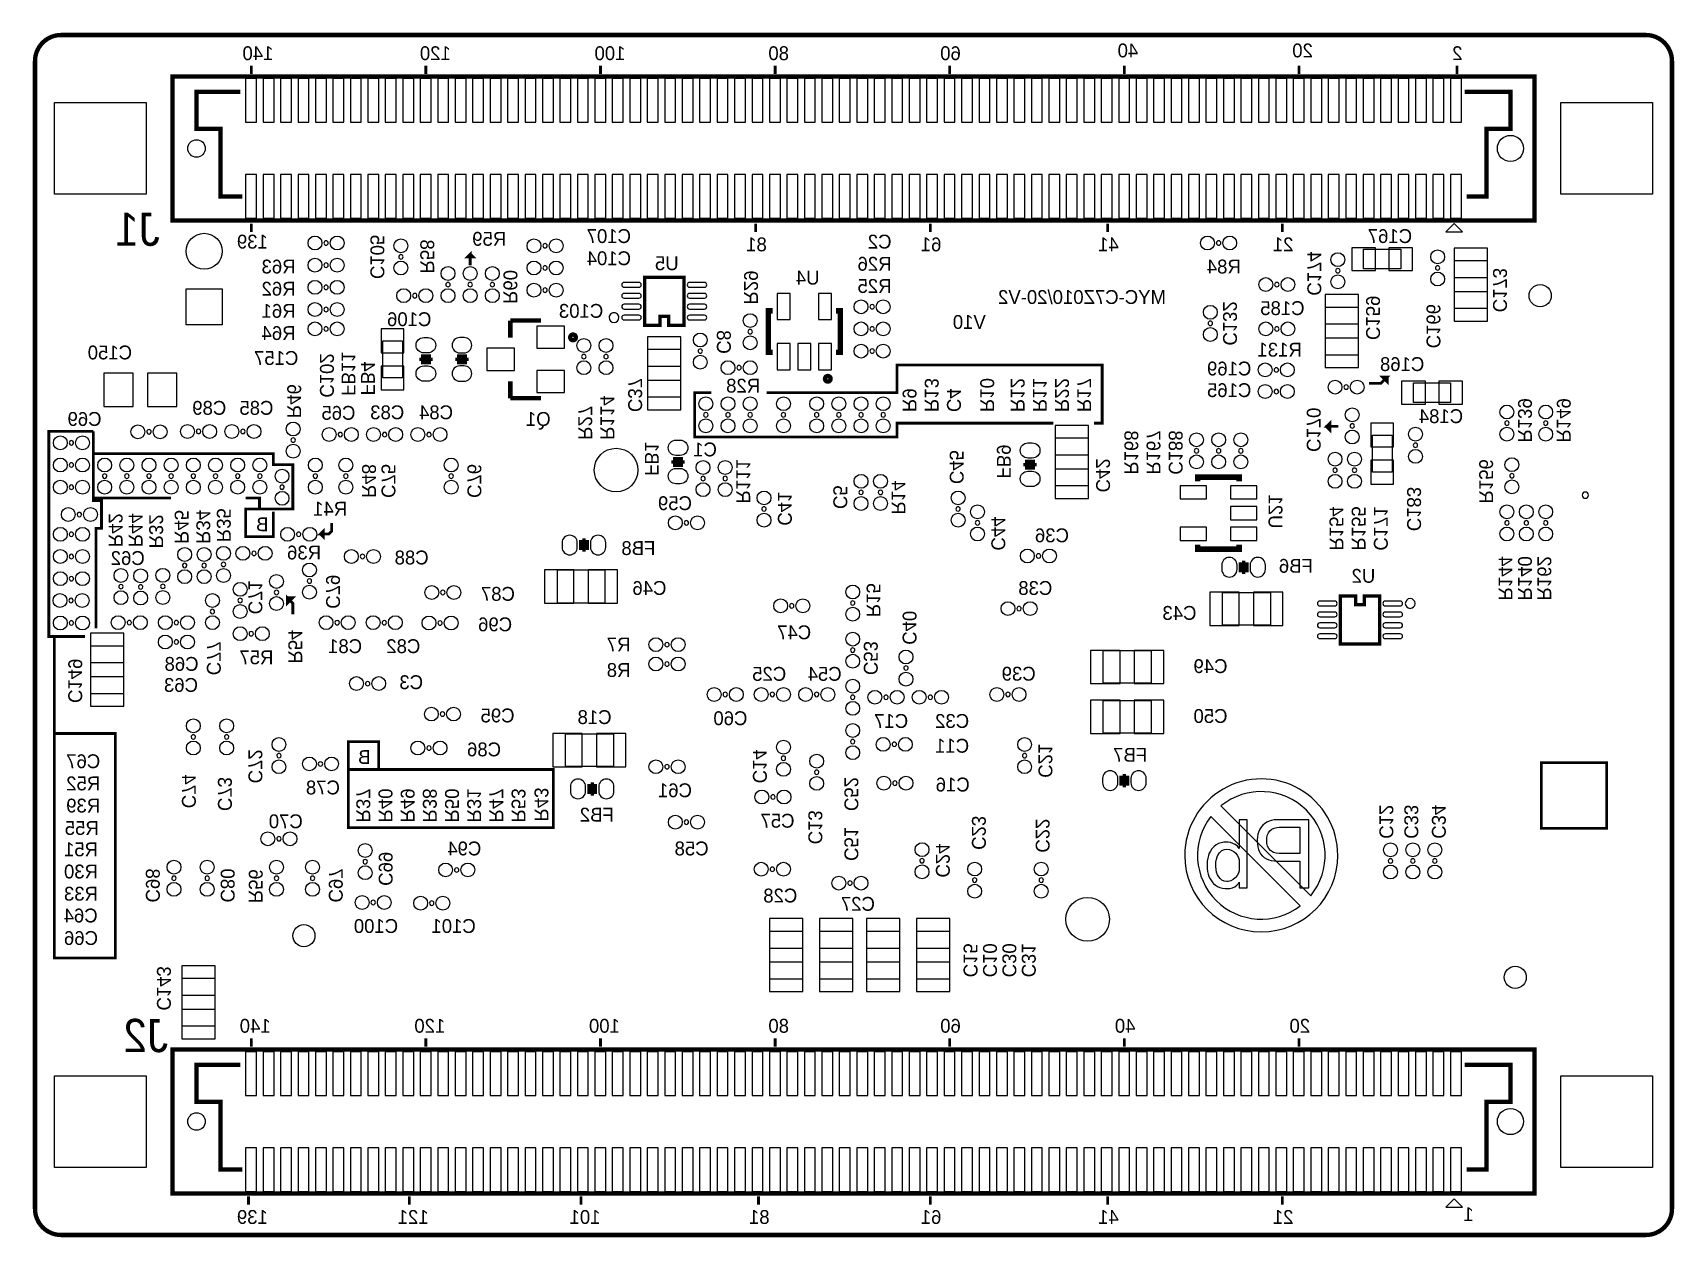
# Model space of a CAD drawing. Extents: x -0.1 to 75.1, y -0.1 to 55.1.
import ezdxf

# ---------------------------------------------------------------- set-up
doc = ezdxf.new("R2010")
doc.units = 0
for name, color, linetype in [('BG_OUTLINE', 7, 'CONTINUOUS'), ('BG_SILKSCREEN_BOTTOM', 254, 'CONTINUOUS'), ('PG_SILKSCREEN_BOTTOM', 153, 'CONTINUOUS'), ('PIN_BOTTOM', 132, 'CONTINUOUS'), ('RD_SILKSCREEN_BOTTOM', 253, 'CONTINUOUS')]:
    doc.layers.add(name, color=color, linetype=linetype)

msp = doc.modelspace()

# ---------------------------------------------------------------- texts
at = {"layer": 'BG_SILKSCREEN_BOTTOM', "text_generation_flag": 2}
for s, p in [('140', (10.922, 53.848)), ('120', (19.05, 53.848)), ('100', (27.051, 53.848)), ('80', (34.544, 53.848)), ('60', (42.418, 53.848)), ('40', (50.546, 53.975)), ('20', (58.547, 53.975)), ('2', (65.405, 53.848)), ('139', (10.668, 45.212)), ('81', (33.528, 45.085)), ('61', (41.529, 45.085)), ('41', (49.657, 45.085)), ('21', (57.658, 45.085)), ('MYC-C7Z010/20-V2', (51.816, 42.672)), ('V10', (43.561, 41.529)), ('B', (10.6934, 32.258)), ('B', (15.367, 21.59)), ('140', (10.795, 9.271)), ('120', (18.796, 9.271)), ('100', (26.797, 9.271)), ('80', (34.544, 9.271)), ('60', (42.418, 9.271)), ('40', (50.419, 9.271)), ('20', (58.42, 9.271)), ('139', (10.668, 0.508)), ('121', (18.034, 0.508)), ('101', (25.908, 0.508)), ('81', (33.655, 0.508)), ('61', (41.529, 0.508)), ('41', (49.657, 0.508)), ('21', (57.658, 0.508)), ('1', (65.913, 0.635))]:
    msp.add_text(s, height=0.635, dxfattribs=at).set_placement(p)
at = {"layer": 'RD_SILKSCREEN_BOTTOM', "text_generation_flag": 2, "width": 0.95}
for s, p in [('J1', (5.715, 45.339)), ('J2', (6.096, 8.382))]:
    msp.add_text(s, height=1.524, dxfattribs=at).set_placement(p)
at = {"layer": 'RD_SILKSCREEN_BOTTOM', "text_generation_flag": 2}
for s, p in [('R59', (21.59, 45.339)), ('C107', (27.305, 45.466)), ('C167', (63.0936, 45.466)), ('C2', (39.243, 45.212)), ('R63', (11.938, 44.069)), ('C104', (27.305, 44.45)), ('U5', (29.4894, 44.2214)), ('R26', (39.243, 44.196)), ('R84', (55.245, 44.069)), ('R62', (11.938, 43.053)), ('U4', (35.941, 43.561)), ('R25', (39.243, 43.18)), ('R61', (11.938, 42.037)), ('C106', (18.161, 41.656)), ('C103', (26.035, 42.037)), ('C185', (58.166, 42.164)), ('R64', (11.938, 41.021)), ('C150', (4.445, 40.132)), ('R131', (58.039, 40.259)), ('C157', (12.065, 39.878)), ('C169', (55.7276, 39.3954)), ('C168', (63.6524, 39.5986)), ('R28', (33.2232, 38.608)), ('C165', (55.7276, 38.4048)), ('C69', (3.048, 37.084)), ('C89', (8.763, 37.592)), ('C85', (10.922, 37.592)), ('C65', (14.6812, 37.3634)), ('C83', (16.9164, 37.3888)), ('C84', (19.1516, 37.3888)), ('Q1', (23.622, 37.084)), ('C184', (65.4304, 37.211)), ('C1', (31.242, 35.687)), ('C59', (30.099, 33.2232)), ('R41', (14.3002, 32.9692)), ('C36', (47.371, 31.75)), ('R36', (13.1064, 30.9626)), ('FB8', (28.4226, 31.1658)), ('C62', (5.0292, 30.7086)), ('C88', (18.034, 30.734)), ('FB6', (58.547, 30.353)), ('U2', (61.405999, 29.893997)), ('C87', (21.987002, 29.066998)), ('C46', (28.9306, 29.337)), ('C38', (46.609, 29.337)), ('C43', (53.213, 28.194)), ('C96', (21.860002, 27.669998)), ('C47', (35.56, 27.305)), ('C81', (14.986, 26.67)), ('C82', (17.653, 26.67)), ('R7', (27.2796, 26.7462)), ('C68', (7.493, 25.8572)), ('R57', (10.922, 26.162)), ('C49', (54.6354, 25.7556)), ('C3', (17.78, 25.019)), ('R8', (27.2796, 25.5778)), ('C25', (34.417, 25.4)), ('C54', (36.957, 25.4)), ('C39', (45.847, 25.408001)), ('C63', (7.4676, 24.892)), ('C95', (21.971, 23.495)), ('C50', (54.6354, 23.4696)), ('C18', (26.416, 23.4188)), ('C60', (32.639, 23.368)), ('C17', (40.005, 23.241)), ('C32', (42.799, 23.241)), ('C86', (21.352002, 21.938996)), ('C11', (42.799, 22.106001)), ('C67', (2.987802, 21.396198)), ('FB7', (50.9524, 21.6916)), ('R52', (2.987802, 20.380198)), ('C78', (13.97, 20.193)), ('C61', (30.099, 20.066)), ('C16', (42.826, 20.328001)), ('R39', (2.987802, 19.364198)), ('FB2', (26.5176, 18.9484)), ('R55', (2.921, 18.3388)), ('C70', (12.2682, 18.6436)), ('C57', (34.798, 18.669)), ('R51', (2.886202, 17.357598)), ('C94', (20.447, 17.399)), ('C58', (30.861, 17.399)), ('R30', (2.886202, 16.341598)), ('R33', (2.886202, 15.325598)), ('C28', (34.925, 15.24)), ('C27', (38.481, 14.859)), ('C64', (2.8702, 14.3256)), ('C100', (16.637, 13.843)), ('C101', (20.193, 13.843)), ('C66', (2.886202, 13.293598))]:
    msp.add_text(s, height=0.635, dxfattribs=at).set_placement(p)
for s, p in [('C105', (15.367, 43.815)), ('R58', (17.653, 44.069)), ('C174', (58.293, 43.053)), ('R60', (21.463, 42.672)), ('R29', (32.4866, 42.6466)), ('C173', (66.802, 42.291)), ('C159', (60.9854, 41.021)), ('C132', (54.4322, 40.767)), ('C166', (63.754, 40.64)), ('C8', (31.242, 40.386)), ('C102', (13.0556, 38.3794)), ('FB11', (14.0462, 38.4556)), ('FB4', (14.9352, 38.481)), ('C37', (27.178, 37.719)), ('R13', (40.767, 37.719)), ('R10', (43.307, 37.719)), ('R12', (44.704, 37.719)), ('R11', (45.72, 37.719)), ('R22', (46.736, 37.719)), ('R17', (47.752, 37.719)), ('R46', (11.557, 37.4396)), ('R114', (25.908, 36.449)), ('R9', (39.751, 37.719)), ('C4', (41.783, 37.719)), ('R27', (24.892, 36.449)), ('C170', (58.2676, 35.8902)), ('R139', (67.945, 36.322)), ('R149', (69.723, 36.322)), ('FB1', (27.94, 34.798)), ('FB9', (44.069, 34.671)), ('R168', (49.911, 34.8488)), ('R167', (50.927, 34.8488)), ('C188', (51.943, 34.8488)), ('R111', (32.131, 33.528)), ('C45', (41.91, 34.417)), ('C42', (48.6156, 34.036)), ('R156', (66.167, 33.528)), ('R48', (14.986, 33.782)), ('C75', (15.875, 33.782)), ('C76', (19.812, 33.782)), ('C41', (34.036, 32.512)), ('C5', (36.576, 33.274)), ('R14', (39.243, 33.02)), ('U21', (56.515, 32.385)), ('C183', (62.865, 32.258)), ('R45', (6.4008, 31.6738)), ('R34', (7.3914, 31.6738)), ('R35', (8.3312, 31.75)), ('R154', (59.309, 31.369)), ('R155', (60.325, 31.369)), ('C171', (61.341, 31.369)), ('R42', (3.3782, 31.5214)), ('R44', (4.2926, 31.5214)), ('R32', (5.2324, 31.4706)), ('C44', (43.815, 31.369)), ('R144', (67.056, 29.083)), ('R140', (67.945, 29.083)), ('R162', (68.834, 29.083)), ('C79', (13.335, 28.702)), ('C71', (9.779, 28.448)), ('R15', (38.1, 28.321)), ('C40', (39.751, 27.051)), ('C77', (7.874, 25.654)), ('R54', (11.6078, 26.1874)), ('C53', (37.973, 25.662001)), ('C149', (1.524, 24.384)), ('C72', (9.779, 20.701)), ('C14', (32.893, 20.701)), ('C21', (45.974, 20.955)), ('C74', (6.731, 19.558)), ('C73', (8.382, 19.431)), ('R37', (14.722602, 18.906998)), ('R40', (15.738602, 18.906998)), ('R49', (16.754602, 18.906998)), ('R38', (17.770602, 18.906998)), ('R50', (18.786602, 18.906998)), ('R31', (19.802602, 18.906998)), ('R47', (20.818602, 18.906998)), ('R53', (21.834602, 18.906998)), ('R43', (22.8854, 18.9484)), ('C52', (37.084, 19.431)), ('C12', (61.595, 18.161)), ('C33', (62.738, 18.161)), ('C34', (63.999999, 18.161)), ('C13', (35.433, 17.907)), ('C23', (42.926, 17.653)), ('C22', (45.847, 17.526)), ('C51', (37.084, 17.145)), ('C99', (15.748, 16.002)), ('C24', (41.275, 16.383)), ('C98', (5.08, 15.24)), ('C80', (8.509, 15.24)), ('R56', (9.795002, 15.207996)), ('C97', (13.462, 15.24)), ('C15', (42.545, 11.811)), ('C10', (43.434, 11.811)), ('C30', (44.323, 11.811)), ('C31', (45.212, 11.811)), ('C143', (5.588, 10.287))]:
    msp.add_text(s, height=0.635, rotation=270, dxfattribs=at).set_placement(p)

# ---------------------------------------------------------------- linework, layer by layer
at = {"layer": 'BG_OUTLINE', "const_width": 0.2}
msp.add_lwpolyline([(1.199998, 0), (73.800005, 0, 0.414212), (75.000002, 1.199998), (75.000002, 53.799994, 0.414213), (73.800005, 54.999992), (1.199998, 54.999992, 0.414214), (0, 53.799994), (0, 1.199998, 0.414212), (1.199998, 0)], format="xyb", dxfattribs=at)
at = {"layer": 'BG_SILKSCREEN_BOTTOM', "const_width": 0.127}
for points in [[(9.906, 53.213), (9.906, 53.594)], [(17.907, 53.213), (17.907, 53.594)], [(25.908, 53.213), (25.908, 53.594)], [(33.909, 53.213), (33.909, 53.594)], [(41.91, 53.213), (41.91, 53.594)], [(49.911, 53.213), (49.911, 53.594)], [(57.912, 53.213), (57.912, 53.594)], [(65.151, 53.213), (65.151, 53.594)], [(9.906, 45.974), (9.906, 46.355)], [(33.02, 45.974), (33.02, 46.355)], [(41.021, 45.974), (41.021, 46.355)], [(49.149, 45.974), (49.149, 46.355)], [(57.15, 45.974), (57.15, 46.355)], [(19.939, 44.45), (19.939, 44.958), (19.812, 44.831), (20.066, 44.831), (19.939, 44.958)], [(33.528, 38.608), (39.497, 38.608), (39.497, 39.878), (44.069, 39.878)], [(44.069, 39.878), (48.895, 39.878), (48.895, 37.211), (48.514, 37.211)], [(61.1124, 39.0398), (61.6712, 39.0398), (61.9506, 39.3192), (61.7474, 39.3192), (61.9506, 39.116), (61.9506, 39.2684), (61.9252, 39.2938)], [(46.6598, 37.211), (39.497, 37.211), (39.497, 36.576), (30.226, 36.576), (30.226, 38.608), (30.988, 38.608)], [(2.667, 36.83), (0.635, 36.83), (0.635, 27.432), (0.889, 27.432)], [(2.794, 27.813), (2.794, 32.385), (3.048, 32.385), (3.048, 33.655), (2.667, 33.655), (2.667, 36.83)], [(59.7154, 37.0586), (59.182, 37.0586), (59.3344, 37.211), (59.3344, 36.8808), (59.182, 37.0332), (59.182, 37.0586), (59.2328, 37.0586), (59.2836, 37.0078)], [(6.223, 33.782), (2.667, 33.782), (2.667, 35.814), (10.922, 35.814), (10.922, 35.306), (11.811, 35.306), (11.811, 33.274), (10.287, 33.274), (10.287, 33.782), (9.652, 33.782)], [(10.287, 33.274), (9.652, 33.274), (9.652, 32.004), (10.922, 32.004), (10.922, 33.147)], [(13.589, 32.639), (13.589, 32.258), (13.462, 32.131), (13.081, 32.131), (13.208, 32.258), (13.208, 32.004), (13.081, 32.131)], [(11.811, 28.448), (11.811, 28.956), (11.557, 29.21), (11.557, 28.956), (11.811, 29.21), (11.557, 29.21)], [(0.889, 22.987), (0.889, 27.432), (2.286, 27.432)], [(2.159, 22.987), (3.683, 22.987), (3.683, 12.7), (0.889, 12.7), (0.889, 22.987), (2.159, 22.987)], [(14.351, 21.336), (14.351, 22.606), (15.748, 22.606), (15.748, 21.336)], [(16.637, 18.669), (23.749, 18.669), (23.749, 21.336), (14.351, 21.336), (14.351, 18.669), (17.018, 18.669)], [(69.0118, 18.6436), (72.011794, 18.6436), (72.011794, 21.643594), (69.0118, 21.643594), (69.0118, 18.6436)], [(9.906, 8.636), (9.906, 9.017)], [(17.907, 8.636), (17.907, 9.017)], [(25.908, 8.636), (25.908, 9.017)], [(33.909, 8.636), (33.909, 9.017)], [(41.91, 8.636), (41.91, 9.017)], [(49.911, 8.636), (49.911, 9.017)], [(57.912, 8.636), (57.912, 9.017)], [(9.779, 1.397), (9.779, 1.778)], [(17.145, 1.397), (17.145, 1.778)], [(25.019, 1.397), (25.019, 1.778)], [(33.147, 1.397), (33.147, 1.778)], [(41.021, 1.397), (41.021, 1.778)], [(49.149, 1.397), (49.149, 1.778)], [(57.15, 1.397), (57.15, 1.778)]]:
    msp.add_lwpolyline(points, dxfattribs=at)
at = {"layer": 'BG_SILKSCREEN_BOTTOM'}
for points in [[(59.690203, 17.399889, 1), (52.676822, 17.399899, 1)], [(58.446695, 15.550109, 0.904497), (54.333902, 19.662902)], [(53.870606, 19.186906, 0.880006), (57.970699, 15.087092)]]:
    msp.add_lwpolyline(points, format="xyb", close=True, dxfattribs=at)
for points in [[(53.990494, 16.114293), (54.080105, 16.03629), (54.180003, 15.974009), (54.288893, 15.927603), (54.407003, 15.896107), (54.535095, 15.880309), (54.610711, 15.877311), (54.746906, 15.886201), (54.867988, 15.914599), (54.97289, 15.961893), (55.063898, 16.027603), (55.139311, 16.112007), (55.175607, 16.169894), (55.175607, 15.913608), (55.54091, 15.913608), (55.54091, 19.033998), (55.175607, 19.033998), (55.175607, 17.72031), (55.087012, 17.816297), (54.991, 17.893005), (54.887089, 17.950409), (54.777107, 17.989804), (54.660292, 18.009895), (54.592499, 18.011902), (54.46141, 18.003799), (54.340506, 17.97939), (54.227501, 17.939207), (54.12359, 17.882895), (54.027603, 17.810201), (53.990494, 17.774895), (53.916605, 17.692091), (53.854096, 17.599406), (53.801797, 17.497298), (53.760395, 17.3863), (53.730093, 17.266412), (53.708808, 17.137405), (53.699588, 16.997909), (53.698902, 16.935399), (53.704007, 16.795191), (53.720009, 16.663111), (53.748203, 16.539997), (53.786507, 16.425901), (53.836011, 16.320999), (53.896489, 16.225291), (53.967101, 16.138398)], [(56.154295, 17.468088), (56.223891, 17.383506), (56.234101, 17.373295), (56.318607, 17.300702), (56.414695, 17.241291), (56.521604, 17.1958), (56.640501, 17.162501), (56.769711, 17.143197), (56.908903, 17.136389), (57.948093, 17.136389), (57.948093, 15.913608), (58.367701, 15.913608), (58.367701, 19.033998), (56.908903, 19.033998), (56.776595, 19.026911), (56.653709, 19.004509), (56.537606, 18.968212), (56.431688, 18.916904), (56.332907, 18.850305), (56.25211, 18.778703), (56.177409, 18.692901), (56.11589, 18.597093), (56.067401, 18.4912), (56.031105, 18.375097), (56.007991, 18.249113), (55.996789, 18.112511), (55.996789, 18.067503), (56.002911, 17.923993), (56.022011, 17.792903), (56.053507, 17.673091), (56.097907, 17.564811)], [(56.999607, 18.687796), (57.948093, 18.687796), (57.948093, 17.483303), (56.999607, 17.483303), (56.865495, 17.494504), (56.748401, 17.528794), (56.647588, 17.586198), (56.598312, 17.629403), (56.525389, 17.72031), (56.47309, 17.825212), (56.442788, 17.945303), (56.434711, 18.067503), (56.443905, 18.2118), (56.471007, 18.335701), (56.516499, 18.439613), (56.579999, 18.523407), (56.673699, 18.599099), (56.779897, 18.651499), (56.898794, 18.680913)], [(54.610711, 17.683988), (54.726789, 17.671009), (54.836797, 17.630394), (54.941699, 17.563109), (55.011295, 17.501311), (55.082897, 17.412691), (55.133494, 17.308805), (55.164507, 17.188688), (55.175607, 17.053509), (55.175607, 16.826509), (55.164507, 16.698493), (55.132503, 16.581399), (55.078909, 16.475405), (55.003192, 16.379698), (54.993007, 16.369513), (54.895191, 16.289807), (54.787292, 16.235401), (54.670198, 16.20901), (54.610711, 16.205911), (54.487597, 16.222193), (54.378809, 16.270503), (54.300095, 16.333191), (54.231489, 16.415995), (54.177895, 16.51381), (54.137509, 16.624808), (54.111398, 16.750792), (54.100197, 16.890009), (54.099206, 16.935399), (54.106293, 17.086809), (54.126613, 17.220895), (54.158896, 17.337811), (54.205099, 17.437811), (54.264789, 17.519599), (54.281807, 17.537709), (54.382695, 17.618405), (54.491611, 17.668011), (54.609695, 17.683988)]]:
    msp.add_lwpolyline(points, close=True, dxfattribs=at)
at = {"layer": 'PG_SILKSCREEN_BOTTOM'}
for points, const_width in [([(68.69999, 53.099995), (6.300013, 53.099995), (6.300013, 46.500009), (68.69999, 46.500009), (68.69999, 53.099995)], 0.2), ([(9.400007, 52.399997), (7.400011, 52.399997), (7.400011, 50.7), (8.500008, 50.7), (8.500008, 47.600006), (9.500006, 47.600006)], 0.2), ([(65.499996, 52.399997), (67.599992, 52.399997), (67.599992, 50.7), (66.499994, 50.7), (66.499994, 47.600006), (65.599996, 47.600006)], 0.2), ([(27.929002, 41.699002), (28.629, 41.699002), (28.629, 42.099001), (29.029, 42.099001), (29.029, 41.699002), (29.728998, 41.699002), (29.728998, 43.898998), (27.929002, 43.898998), (27.929002, 41.699002)], 0.1524), ([(33.795005, 40.458898), (33.595107, 40.458898), (33.595107, 42.359097), (33.795005, 42.359097)], 0.249911), ([(36.694897, 40.458898), (36.894999, 40.458898), (36.894999, 42.359097), (36.694897, 42.359097)], 0.249911), ([(23.178999, 41.91), (21.779001, 41.91)], 0.2032), ([(21.779001, 41.91), (21.779001, 41.131998)], 0.2032), ([(17.6022, 40.132), (18.2118, 40.132)], 0.1524), ([(17.7546, 40.2844), (18.0594, 40.2844), (18.0594, 39.9796), (17.7546, 39.9796), (17.7546, 40.2844)], 0.1524), ([(19.8628, 40.132), (19.2532, 40.132)], 0.1524), ([(19.7104, 39.9796), (19.4056, 39.9796), (19.4056, 40.2844), (19.7104, 40.2844), (19.7104, 39.9796)], 0.1524), ([(21.779001, 39.132002), (21.779001, 38.354)], 0.2032), ([(21.779001, 38.354), (23.178999, 38.354)], 0.2032), ([(29.1592, 35.433), (29.7688, 35.433)], 0.1524), ([(29.3116, 35.5854), (29.6164, 35.5854), (29.6164, 35.2806), (29.3116, 35.2806), (29.3116, 35.5854)], 0.1524), ([(45.2882, 35.306), (45.8978, 35.306)], 0.1524), ([(45.4406, 35.4584), (45.7454, 35.4584), (45.7454, 35.1536), (45.4406, 35.1536), (45.4406, 35.4584)], 0.1524), ([(55.172102, 34.535897), (55.172102, 34.735999), (53.271903, 34.735999), (53.271903, 34.535897)], 0.249911), ([(24.9936, 31.4706), (24.9936, 31.7754), (25.2984, 31.7754), (25.2984, 31.4706), (24.9936, 31.4706)], 0.1524), ([(25.146, 31.3182), (25.146, 31.9278)], 0.1524), ([(55.172102, 31.636005), (55.172102, 31.436107), (53.271903, 31.436107), (53.271903, 31.636005)], 0.249911), ([(55.5244, 30.7594), (55.5244, 30.4546), (55.2196, 30.4546), (55.2196, 30.7594), (55.5244, 30.7594)], 0.1524), ([(55.372, 30.9118), (55.372, 30.3022)], 0.1524), ([(61.605998, 29.293998), (60.906, 29.293998), (60.906, 28.893999), (60.506, 28.893999), (60.506, 29.293998), (59.806002, 29.293998), (59.806002, 27.094002), (61.605998, 27.094002), (61.605998, 29.293998)], 0.1524), ([(50.0634, 20.9804), (50.0634, 20.6756), (49.7586, 20.6756), (49.7586, 20.9804), (50.0634, 20.9804)], 0.1524), ([(49.911, 21.1328), (49.911, 20.5232)], 0.1524), ([(25.3746, 20.2946), (25.3746, 20.5994), (25.6794, 20.5994), (25.6794, 20.2946), (25.3746, 20.2946)], 0.1524), ([(25.527, 20.1422), (25.527, 20.7518)], 0.1524), ([(68.69999, 8.499983), (6.300013, 8.499983), (6.300013, 1.899996), (68.69999, 1.899996), (68.69999, 8.499983)], 0.2), ([(9.400007, 7.799984), (7.400011, 7.799984), (7.400011, 6.099988), (8.500008, 6.099988), (8.500008, 2.999994), (9.500006, 2.999994)], 0.2), ([(65.499996, 7.799984), (67.599992, 7.799984), (67.599992, 6.099988), (66.499994, 6.099988), (66.499994, 2.999994), (65.599996, 2.999994)], 0.2)]:
    msp.add_lwpolyline(points, dxfattribs=dict(at, const_width=const_width))
for points in [[(65.024, 46.355), (64.643, 45.974), (65.405, 45.974)], [(60.872091, 45.179488), (62.571909, 45.179488), (62.571909, 44.279312), (60.872091, 44.279312)], [(66.536087, 44.661099), (66.536087, 42.460901), (65.035913, 42.460901), (65.035913, 44.661099)], [(59.117713, 40.327301), (59.117713, 42.527499), (60.617887, 42.527499), (60.617887, 40.327301)], [(16.833088, 40.981909), (16.833088, 39.282116), (15.932887, 39.282116), (15.932887, 40.981909)], [(29.579087, 40.597099), (29.579087, 38.396901), (28.078887, 38.396901), (28.078887, 40.597099)], [(63.158091, 39.058088), (64.857909, 39.058088), (64.857909, 38.157912), (63.158091, 38.157912)], [(46.747913, 34.332901), (46.747913, 36.533099), (48.248113, 36.533099), (48.248113, 34.332901)], [(62.172088, 36.663909), (62.172088, 34.964091), (61.271912, 34.964091), (61.271912, 36.663909)], [(26.119099, 28.967913), (26.119099, 30.468113), (23.918901, 30.468113), (23.918901, 28.967913)], [(54.398901, 29.452087), (56.599125, 29.452087), (56.599125, 27.951887), (54.398901, 27.951887)], [(2.551913, 24.807901), (2.551913, 27.008125), (4.052113, 27.008125), (4.052113, 24.807901)], [(48.937901, 26.785087), (51.138099, 26.785087), (51.138099, 25.284887), (48.937901, 25.284887)], [(48.937901, 24.499087), (51.138125, 24.499087), (51.138125, 22.998887), (48.937901, 22.998887)], [(26.500099, 21.474913), (24.299875, 21.474913), (24.299875, 22.975113), (26.500099, 22.975113)], [(35.167087, 13.927099), (35.167087, 11.726901), (33.666913, 11.726901), (33.666913, 13.927099)], [(37.453087, 13.927099), (37.453087, 11.726901), (35.952913, 11.726901), (35.952913, 13.927099)], [(39.612087, 13.927099), (39.612087, 11.726901), (38.111913, 11.726901), (38.111913, 13.927099)], [(41.898087, 13.927099), (41.898087, 11.726901), (40.397913, 11.726901), (40.397913, 13.927099)], [(8.243087, 11.768099), (8.243087, 9.567901), (6.742913, 9.567901), (6.742913, 11.768099)], [(65.024, 1.651), (64.643, 1.27), (65.405, 1.27)]]:
    msp.add_lwpolyline(points, close=True, dxfattribs=at)
for points in [[(13.4366, 45.466, 1), (13.2334, 45.466, 1), (13.4366, 45.466)], [(23.4696, 45.339, 1), (23.2664, 45.339, 1), (23.4696, 45.339)], [(54.3306, 45.466, 1), (54.1274, 45.466, 1), (54.3306, 45.466)], [(13.4366, 44.45, 1), (13.2334, 44.45, 1), (13.4366, 44.45)], [(16.8656, 44.831, 1), (16.6624, 44.831, 1), (16.8656, 44.831)], [(23.4696, 44.323, 1), (23.2664, 44.323, 1), (23.4696, 44.323)], [(64.3636, 44.323, 1), (64.1604, 44.323, 1), (64.3636, 44.323)], [(19.0246, 43.561, 1), (18.8214, 43.561, 1), (19.0246, 43.561)], [(20.0406, 43.561, 1), (19.8374, 43.561, 1), (20.0406, 43.561)], [(21.0566, 43.561, 1), (20.8534, 43.561, 1), (21.0566, 43.561)], [(56.9976, 43.561, 1), (56.7944, 43.561, 1), (56.9976, 43.561)], [(59.7916, 44.196, 1), (59.5884, 44.196, 1), (59.7916, 44.196)], [(13.4366, 43.434, 1), (13.2334, 43.434, 1), (13.4366, 43.434)], [(17.5006, 43.053, 1), (17.2974, 43.053, 1), (17.5006, 43.053)], [(23.4696, 43.307, 1), (23.2664, 43.307, 1), (23.4696, 43.307)], [(13.4366, 42.418, 1), (13.2334, 42.418, 1), (13.4366, 42.418)], [(38.4556, 42.545, 1), (38.2524, 42.545, 1), (38.4556, 42.545)], [(13.4366, 41.529, 1), (13.2334, 41.529, 1), (13.4366, 41.529)], [(32.8676, 41.402, 1), (32.6644, 41.402, 1), (32.8676, 41.402)], [(38.4556, 41.529, 1), (38.2524, 41.529, 1), (38.4556, 41.529)], [(53.9496, 41.783, 1), (53.7464, 41.783, 1), (53.9496, 41.783)], [(56.9976, 41.529, 1), (56.7944, 41.529, 1), (56.9976, 41.529)], [(30.5816, 40.513, 1), (30.3784, 40.513, 1), (30.5816, 40.513)], [(38.4556, 40.513, 1), (38.2524, 40.513, 1), (38.4556, 40.513)], [(25.2476, 40.259, 1), (25.0444, 40.259, 1), (25.2476, 40.259)], [(26.2636, 40.259, 1), (26.0604, 40.259, 1), (26.2636, 40.259)], [(32.3596, 39.751, 1), (32.1564, 39.751, 1), (32.3596, 39.751)], [(56.9722, 39.6494, 1), (56.769, 39.6494, 1), (56.9722, 39.6494)], [(56.9722, 38.6588, 1), (56.769, 38.6588, 1), (56.9722, 38.6588)], [(60.1726, 38.862, 1), (59.9694, 38.862, 1), (60.1726, 38.862)], [(30.8356, 37.592, 1), (30.6324, 37.592, 1), (30.8356, 37.592)], [(31.8516, 37.592, 1), (31.6484, 37.592, 1), (31.8516, 37.592)], [(32.8676, 37.592, 1), (32.6644, 37.592, 1), (32.8676, 37.592)], [(34.3916, 37.592, 1), (34.1884, 37.592, 1), (34.3916, 37.592)], [(35.9156, 37.592, 1), (35.7124, 37.592, 1), (35.9156, 37.592)], [(36.9316, 37.592, 1), (36.7284, 37.592, 1), (36.9316, 37.592)], [(37.9476, 37.592, 1), (37.7444, 37.592, 1), (37.9476, 37.592)], [(38.9636, 37.592, 1), (38.7604, 37.592, 1), (38.9636, 37.592)], [(5.324627, 36.813973, 0.999989), (5.121402, 36.813998, 1.000011), (5.324627, 36.813973)], [(7.5946, 36.83, 1.000047), (7.3914, 36.83, 0.999953), (7.5946, 36.83)], [(9.626625, 36.829975, 0.999989), (9.4234, 36.83, 1.000011), (9.626625, 36.829975)], [(60.452, 37.084, 1), (60.2488, 37.084, 1), (60.452, 37.084)], [(67.5386, 37.211, 1), (67.3354, 37.211, 1), (67.5386, 37.211)], [(69.3166, 37.211, 1), (69.1134, 37.211, 1), (69.3166, 37.211)], [(1.768627, 36.305973, 0.999989), (1.565402, 36.305998, 1.000011), (1.768627, 36.305973)], [(11.928602, 36.432998, 0.999982), (11.725402, 36.432998, 1.000018), (11.928602, 36.432998)], [(14.087627, 36.686973, 0.999989), (13.884402, 36.686998, 1.000011), (14.087627, 36.686973)], [(16.119602, 36.686998, 1.000029), (15.916402, 36.686973, 0.999971), (16.119602, 36.686998)], [(18.151602, 36.686998, 1.000029), (17.948402, 36.686973, 0.999971), (18.151602, 36.686998)], [(63.3476, 36.195, 1), (63.1444, 36.195, 1), (63.3476, 36.195)], [(1.768602, 35.289998, 0.999978), (1.565402, 35.289998, 1.000022), (1.768602, 35.289998)], [(53.3146, 35.941, 1), (53.1114, 35.941, 1), (53.3146, 35.941)], [(54.3306, 35.941, 1), (54.1274, 35.941, 1), (54.3306, 35.941)], [(55.3466, 35.941, 1), (55.1434, 35.941, 1), (55.3466, 35.941)], [(3.292602, 34.781998, 0.999982), (3.089402, 34.781998, 1.000018), (3.292602, 34.781998)], [(4.308602, 34.781998, 0.999982), (4.105402, 34.781998, 1.000018), (4.308602, 34.781998)], [(5.324602, 34.781998, 0.999982), (5.121402, 34.781998, 1.000018), (5.324602, 34.781998)], [(6.340602, 34.781998, 0.99998), (6.137402, 34.781998, 1.00002), (6.340602, 34.781998)], [(7.356602, 34.781998, 0.999982), (7.153402, 34.781998, 1.000018), (7.356602, 34.781998)], [(8.372602, 34.781998, 0.999982), (8.169402, 34.781998, 1.000018), (8.372602, 34.781998)], [(9.388602, 34.781998, 0.999982), (9.185402, 34.781998, 1.000018), (9.388602, 34.781998)], [(10.404602, 34.781998, 0.999982), (10.201402, 34.781998, 1.000018), (10.404602, 34.781998)], [(12.944602, 34.781998, 0.999982), (12.741402, 34.781998, 1.000018), (12.944602, 34.781998)], [(14.341602, 34.781998, 0.999943), (14.138377, 34.781998, 1.000057), (14.341602, 34.781998)], [(19.167602, 34.781998, 0.999943), (18.964377, 34.781998, 1.000057), (19.167602, 34.781998)], [(30.7086, 34.671, 1), (30.5054, 34.671, 1), (30.7086, 34.671)], [(31.7246, 34.671, 1), (31.5214, 34.671, 1), (31.7246, 34.671)], [(59.6646, 35.052, 1), (59.4614, 35.052, 1), (59.6646, 35.052)], [(60.5536, 35.052, 1), (60.3504, 35.052, 1), (60.5536, 35.052)], [(67.7672, 34.798, 1), (67.564, 34.798, 1), (67.7672, 34.798)], [(1.768602, 34.273998, 1.000042), (1.565402, 34.273973, 0.999958), (1.768602, 34.273998)], [(11.420602, 34.273998, 0.999982), (11.217402, 34.273998, 1.000018), (11.420602, 34.273998)], [(37.9476, 34.036, 0.99999), (37.7444, 34.036, 1.00001), (37.9476, 34.036)], [(38.8366, 34.036, 1.00001), (38.6334, 34.036, 0.99999), (38.8366, 34.036)], [(2.1336, 33.02, 0.99998), (1.9304, 33.02, 1.00002), (2.1336, 33.02)], [(33.5026, 33.274, 0.99999), (33.2994, 33.274, 1.00001), (33.5026, 33.274)], [(42.3926, 33.274, 0.99999), (42.1894, 33.274, 1.00001), (42.3926, 33.274)], [(29.9466, 32.639, 0.99999), (29.7434, 32.639, 1.00001), (29.9466, 32.639)], [(43.2816, 32.639, 0.99999), (43.0784, 32.639, 1.00001), (43.2816, 32.639)], [(67.5386, 32.639, 1), (67.3354, 32.639, 1), (67.5386, 32.639)], [(68.4276, 32.639, 1), (68.2244, 32.639, 1), (68.4276, 32.639)], [(69.3166, 32.639, 1), (69.1134, 32.639, 1), (69.3166, 32.639)], [(1.768602, 32.114998, 0.999978), (1.565402, 32.114998, 1.000022), (1.768602, 32.114998)], [(12.182602, 32.114998, 0.99998), (11.979402, 32.114998, 1.00002), (12.182602, 32.114998)], [(1.768602, 31.098998, 1.000042), (1.565402, 31.098973, 0.999958), (1.768602, 31.098998)], [(8.737625, 30.734, 0.999978), (8.5344, 30.734, 1.000022), (8.737625, 30.734)], [(10.1346, 31.242, 1.000042), (9.9314, 31.241975, 0.999958), (10.1346, 31.242)], [(15.103602, 31.098998, 0.999962), (14.900402, 31.099023, 1.000038), (15.103602, 31.098998)], [(46.0756, 31.123001, 0.99999), (45.8724, 31.123001, 1.00001), (46.0756, 31.123001)], [(1.768602, 30.082998, 1.000042), (1.565402, 30.082973, 0.999958), (1.768602, 30.082998)], [(6.959625, 30.6832, 0.999978), (6.7564, 30.6832, 1.000022), (6.959625, 30.6832)], [(7.848625, 30.6832, 0.999978), (7.6454, 30.6832, 1.000022), (7.848625, 30.6832)], [(4.038625, 29.718, 1.000018), (3.8354, 29.718, 0.999982), (4.038625, 29.718)], [(4.943627, 29.701998, 0.999978), (4.740402, 29.701998, 1.000022), (4.943627, 29.701998)], [(5.959627, 29.727398, 0.999978), (5.756402, 29.727398, 1.000022), (5.959627, 29.727398)], [(11.166602, 29.447998, 0.999978), (10.963402, 29.447998, 1.000022), (11.166602, 29.447998)], [(12.674625, 29.972, 1.000057), (12.4714, 29.972, 0.999943), (12.674625, 29.972)], [(18.786602, 29.447998, 0.999953), (18.583402, 29.447998, 1.000047), (18.786602, 29.447998)], [(1.7526, 29.083, 1.000029), (1.549425, 29.082975, 0.999971), (1.7526, 29.083)], [(8.2296, 28.575, 0.999943), (8.026375, 28.575, 1.000057), (8.2296, 28.575)], [(9.4996, 29.083, 1), (9.2964, 29.083, 1), (9.4996, 29.083)], [(34.7726, 28.837001, 0.99999), (34.5694, 28.837001, 1.00001), (34.7726, 28.837001)], [(37.5666, 28.964001, 0.99999), (37.3634, 28.964001, 1.00001), (37.5666, 28.964001)], [(45.1866, 28.710001, 0.99999), (44.9834, 28.710001, 1.00001), (45.1866, 28.710001)], [(1.768627, 28.050973, 0.999989), (1.565402, 28.050998, 1.000011), (1.768627, 28.050973)], [(4.419575, 28.067, 0.999971), (4.2164, 28.067025, 1.000029), (4.419575, 28.067)], [(6.578625, 28.066975, 0.999989), (6.3754, 28.067, 1.000011), (6.578625, 28.066975)], [(13.9446, 28.067, 1.000029), (13.7414, 28.066975, 0.999971), (13.9446, 28.067)], [(16.1036, 28.067025, 1.000011), (15.900375, 28.067, 0.999989), (16.1036, 28.067025)], [(18.659602, 28.050998, 1.000005), (18.456402, 28.051023, 0.999995), (18.659602, 28.050998)], [(6.578625, 27.177975, 0.999969), (6.3754, 27.178, 1.000031), (6.578625, 27.177975)], [(10.0076, 27.559, 1.000022), (9.8044, 27.559, 0.999978), (10.0076, 27.559)], [(29.0576, 27.059001, 1.00001), (28.8544, 27.059001, 0.99999), (29.0576, 27.059001)], [(37.5666, 26.805001, 0.99999), (37.3634, 26.805001, 1.00001), (37.5666, 26.805001)], [(29.0576, 26.170001, 1.00001), (28.8544, 26.170001, 0.99999), (29.0576, 26.170001)], [(40.005, 25.9842, 0.99999), (39.8018, 25.9842, 1.00001), (40.005, 25.9842)], [(15.3416, 25.273, 1.00001), (15.1384, 25.273, 0.99999), (15.3416, 25.273)], [(31.7246, 24.773001, 0.99999), (31.5214, 24.773001, 1.00001), (31.7246, 24.773001)], [(33.8836, 24.773001, 0.99999), (33.6804, 24.773001, 1.00001), (33.8836, 24.773001)], [(35.9156, 24.773001, 0.99999), (35.7124, 24.773001, 1.00001), (35.9156, 24.773001)], [(44.6786, 24.773001, 0.99999), (44.4754, 24.773001, 1.00001), (44.6786, 24.773001)], [(37.5666, 24.646001, 0.99999), (37.3634, 24.646001, 1.00001), (37.5666, 24.646001)], [(39.0906, 24.646001, 0.99999), (38.8874, 24.646001, 1.00001), (39.0906, 24.646001)], [(41.1226, 24.646001, 0.99999), (40.9194, 24.646001, 1.00001), (41.1226, 24.646001)], [(18.7706, 23.876025, 1.000025), (18.5674, 23.876, 0.999975), (18.7706, 23.876025)], [(7.356602, 22.827996, 0.999991), (7.153427, 22.828021, 1.000009), (7.356602, 22.827996)], [(8.880602, 22.827996, 0.999991), (8.677427, 22.828021, 1.000009), (8.880602, 22.827996)], [(37.5666, 22.614001, 0.99999), (37.3634, 22.614001, 1.00001), (37.5666, 22.614001)], [(39.4716, 22.487001, 0.99999), (39.2684, 22.487001, 1.00001), (39.4716, 22.487001)], [(11.2776, 21.971, 0.999991), (11.074425, 21.971025, 1.000009), (11.2776, 21.971)], [(18.151602, 22.319996, 1.000048), (17.948402, 22.319971, 0.999952), (18.151602, 22.319996)], [(34.3916, 21.852001, 0.99999), (34.1884, 21.852001, 1.00001), (34.3916, 21.852001)], [(45.4406, 21.971, 1), (45.2374, 21.971, 1), (45.4406, 21.971)], [(13.1826, 21.590025, 1.000011), (12.9794, 21.59, 0.999989), (13.1826, 21.590025)], [(29.0576, 21.463, 1), (28.8544, 21.463, 1), (29.0576, 21.463)], [(35.9156, 21.206993, 0.99994), (35.7124, 21.207019, 1.00006), (35.9156, 21.206993)], [(39.4986, 20.709001, 0.99999), (39.2954, 20.709001, 1.00001), (39.4986, 20.709001)], [(33.9106, 20.074001, 0.99999), (33.7074, 20.074001, 1.00001), (33.9106, 20.074001)], [(29.9466, 18.923, 1.00001), (29.7434, 18.923, 0.99999), (29.9466, 18.923)], [(11.2776, 18.161, 0.999961), (11.0744, 18.161, 1.000039), (11.2776, 18.161)], [(15.230602, 17.112996, 1.000041), (15.027377, 17.112996, 0.999959), (15.230602, 17.112996)], [(19.421602, 16.731996, 1.000025), (19.218402, 16.732021, 0.999975), (19.421602, 16.731996)], [(33.8836, 16.764, 1), (33.6804, 16.764, 1), (33.8836, 16.764)], [(40.7416, 17.153001, 0.99999), (40.5384, 17.153001, 1.00001), (40.7416, 17.153001)], [(62.2046, 17.145, 0.99999), (62.0014, 17.145, 1.00001), (62.2046, 17.145)], [(63.228601, 17.145, 1), (63.025401, 17.145, 1), (63.228601, 17.145)], [(64.2366, 17.145, 1), (64.0334, 17.145, 1), (64.2366, 17.145)], [(6.467602, 16.350996, 1.000041), (6.264377, 16.350996, 0.999959), (6.467602, 16.350996)], [(7.991602, 16.350996, 0.999963), (7.788377, 16.350996, 1.000037), (7.991602, 16.350996)], [(11.166602, 16.350996, 1.000039), (10.963402, 16.350996, 0.999961), (11.166602, 16.350996)], [(12.817602, 16.350996, 1.000041), (12.614377, 16.350996, 0.999959), (12.817602, 16.350996)], [(37.4396, 16.129, 1), (37.2364, 16.129, 1), (37.4396, 16.129)], [(43.1546, 16.264001, 0.99999), (42.9514, 16.264001, 1.00001), (43.1546, 16.264001)], [(46.2026, 16.264001, 0.99999), (45.9994, 16.264001, 1.00001), (46.2026, 16.264001)], [(15.5956, 15.24, 0.999958), (15.3924, 15.240025, 1.000042), (15.5956, 15.24)], [(18.278602, 15.207996, 0.999996), (18.075402, 15.207996, 1.000004), (18.278602, 15.207996)]]:
    msp.add_lwpolyline(points, format="xyb", dxfattribs=at)
for points in [[(26.752601, 42.048989, 1), (26.3054, 42.049011, 1)], [(71.17019, 33.909, 1), (70.88581, 33.909, 1)], [(63.229592, 28.944011, 1), (62.782408, 28.943989, 1)]]:
    msp.add_lwpolyline(points, format="xyb", close=True, dxfattribs=at)
at = {"layer": 'PG_SILKSCREEN_BOTTOM', "const_width": 0.2032}
for points in [[(24.775922, 41.141904, 1), (24.521922, 41.141904, 1), (24.775922, 41.141904)], [(36.449, 39.243, 1), (36.195, 39.243, 1), (36.449, 39.243)]]:
    msp.add_lwpolyline(points, format="xyb", dxfattribs=at)
at = {"layer": 'PIN_BOTTOM'}
for points in [[(10.150018, 51), (10.150018, 52.999996), (9.650019, 52.999996), (9.650019, 51)], [(10.950016, 51), (10.950016, 52.999996), (10.450017, 52.999996), (10.450017, 51)], [(11.750015, 51), (11.750015, 52.999996), (11.250016, 52.999996), (11.250016, 51)], [(12.550013, 51), (12.550013, 52.999996), (12.050014, 52.999996), (12.050014, 51)], [(13.350011, 51), (13.350011, 52.999996), (12.850012, 52.999996), (12.850012, 51)], [(14.15001, 51), (14.15001, 52.999996), (13.650011, 52.999996), (13.650011, 51)], [(14.950008, 51), (14.950008, 52.999996), (14.450009, 52.999996), (14.450009, 51)], [(15.750007, 51), (15.750007, 52.999996), (15.250008, 52.999996), (15.250008, 51)], [(16.550005, 51), (16.550005, 52.999996), (16.050006, 52.999996), (16.050006, 51)], [(17.350003, 51), (17.350003, 52.999996), (16.850004, 52.999996), (16.850004, 51)], [(18.150002, 51), (18.150002, 52.999996), (17.650003, 52.999996), (17.650003, 51)], [(18.950026, 51), (18.950026, 52.999996), (18.450027, 52.999996), (18.450027, 51)], [(19.750024, 51), (19.750024, 52.999996), (19.250025, 52.999996), (19.250025, 51)], [(20.550022, 51), (20.550022, 52.999996), (20.050023, 52.999996), (20.050023, 51)], [(21.350021, 51), (21.350021, 52.999996), (20.850022, 52.999996), (20.850022, 51)], [(22.150019, 51), (22.150019, 52.999996), (21.65002, 52.999996), (21.65002, 51)], [(22.950018, 51), (22.950018, 52.999996), (22.450019, 52.999996), (22.450019, 51)], [(23.750016, 51), (23.750016, 52.999996), (23.250017, 52.999996), (23.250017, 51)], [(24.550014, 51), (24.550014, 52.999996), (24.050015, 52.999996), (24.050015, 51)], [(25.350013, 51), (25.350013, 52.999996), (24.850014, 52.999996), (24.850014, 51)], [(26.150011, 51), (26.150011, 52.999996), (25.650012, 52.999996), (25.650012, 51)], [(26.95001, 51), (26.95001, 52.999996), (26.450011, 52.999996), (26.450011, 51)], [(27.750008, 51), (27.750008, 52.999996), (27.250009, 52.999996), (27.250009, 51)], [(28.550006, 51), (28.550006, 52.999996), (28.050007, 52.999996), (28.050007, 51)], [(29.350005, 51), (29.350005, 52.999996), (28.850006, 52.999996), (28.850006, 51)], [(30.150003, 51), (30.150003, 52.999996), (29.650004, 52.999996), (29.650004, 51)], [(30.950002, 51), (30.950002, 52.999996), (30.450003, 52.999996), (30.450003, 51)], [(31.750025, 51), (31.750025, 52.999996), (31.250026, 52.999996), (31.250026, 51)], [(32.550024, 51), (32.550024, 52.999996), (32.050025, 52.999996), (32.050025, 51)], [(33.350022, 51), (33.350022, 52.999996), (32.850023, 52.999996), (32.850023, 51)], [(34.150021, 51), (34.150021, 52.999996), (33.650022, 52.999996), (33.650022, 51)], [(34.950019, 51), (34.950019, 52.999996), (34.45002, 52.999996), (34.45002, 51)], [(35.750017, 51), (35.750017, 52.999996), (35.250018, 52.999996), (35.250018, 51)], [(36.550016, 51), (36.550016, 52.999996), (36.050017, 52.999996), (36.050017, 51)], [(37.350014, 51), (37.350014, 52.999996), (36.850015, 52.999996), (36.850015, 51)], [(38.150013, 51), (38.150013, 52.999996), (37.650014, 52.999996), (37.650014, 51)], [(38.950011, 51), (38.950011, 52.999996), (38.450012, 52.999996), (38.450012, 51)], [(39.750009, 51), (39.750009, 52.999996), (39.25001, 52.999996), (39.25001, 51)], [(40.550008, 51), (40.550008, 52.999996), (40.050009, 52.999996), (40.050009, 51)], [(41.350006, 51), (41.350006, 52.999996), (40.850007, 52.999996), (40.850007, 51)], [(42.150005, 51), (42.150005, 52.999996), (41.650006, 52.999996), (41.650006, 51)], [(42.950003, 51), (42.950003, 52.999996), (42.450004, 52.999996), (42.450004, 51)], [(43.750001, 51), (43.750001, 52.999996), (43.250002, 52.999996), (43.250002, 51)], [(44.550025, 51), (44.550025, 52.999996), (44.050026, 52.999996), (44.050026, 51)], [(45.350024, 51), (45.350024, 52.999996), (44.850025, 52.999996), (44.850025, 51)], [(46.150022, 51), (46.150022, 52.999996), (45.650023, 52.999996), (45.650023, 51)], [(46.95002, 51), (46.95002, 52.999996), (46.450021, 52.999996), (46.450021, 51)], [(47.750019, 51), (47.750019, 52.999996), (47.25002, 52.999996), (47.25002, 51)], [(48.550017, 51), (48.550017, 52.999996), (48.050018, 52.999996), (48.050018, 51)], [(49.350016, 51), (49.350016, 52.999996), (48.850017, 52.999996), (48.850017, 51)], [(50.150014, 51), (50.150014, 52.999996), (49.650015, 52.999996), (49.650015, 51)], [(50.950012, 51), (50.950012, 52.999996), (50.450013, 52.999996), (50.450013, 51)], [(51.750011, 51), (51.750011, 52.999996), (51.250012, 52.999996), (51.250012, 51)], [(52.550009, 51), (52.550009, 52.999996), (52.05001, 52.999996), (52.05001, 51)], [(53.350008, 51), (53.350008, 52.999996), (52.850009, 52.999996), (52.850009, 51)], [(54.150006, 51), (54.150006, 52.999996), (53.650007, 52.999996), (53.650007, 51)], [(54.950004, 51), (54.950004, 52.999996), (54.450005, 52.999996), (54.450005, 51)], [(55.750003, 51), (55.750003, 52.999996), (55.250004, 52.999996), (55.250004, 51)], [(56.550001, 51), (56.550001, 52.999996), (56.050002, 52.999996), (56.050002, 51)], [(57.350025, 51), (57.350025, 52.999996), (56.850026, 52.999996), (56.850026, 51)], [(58.150023, 51), (58.150023, 52.999996), (57.650024, 52.999996), (57.650024, 51)], [(58.950022, 51), (58.950022, 52.999996), (58.450023, 52.999996), (58.450023, 51)], [(59.75002, 51), (59.75002, 52.999996), (59.250021, 52.999996), (59.250021, 51)], [(60.550019, 51), (60.550019, 52.999996), (60.05002, 52.999996), (60.05002, 51)], [(61.350017, 51), (61.350017, 52.999996), (60.850018, 52.999996), (60.850018, 51)], [(62.150015, 51), (62.150015, 52.999996), (61.650016, 52.999996), (61.650016, 51)], [(62.950014, 51), (62.950014, 52.999996), (62.450015, 52.999996), (62.450015, 51)], [(63.750012, 51), (63.750012, 52.999996), (63.250013, 52.999996), (63.250013, 51)], [(64.550011, 51), (64.550011, 52.999996), (64.050012, 52.999996), (64.050012, 51)], [(65.350009, 51), (65.350009, 52.999996), (64.85001, 52.999996), (64.85001, 51)], [(0.900049, 47.700057), (0.900049, 51.899947), (5.099939, 51.899947), (5.099939, 47.700057)], [(0.900049, 47.700057), (0.900049, 51.899947), (5.099939, 51.899947), (5.099939, 47.700057)], [(69.900038, 47.700057), (69.900038, 51.899947), (74.099928, 51.899947), (74.099928, 47.700057)], [(69.900063, 47.700057), (69.900063, 51.899947), (74.099953, 51.899947), (74.099953, 47.700057)], [(10.150018, 46.600008), (10.150018, 48.600004), (9.650019, 48.600004), (9.650019, 46.600008)], [(10.950016, 46.600008), (10.950016, 48.600004), (10.450017, 48.600004), (10.450017, 46.600008)], [(11.750015, 46.600008), (11.750015, 48.600004), (11.250016, 48.600004), (11.250016, 46.600008)], [(12.550013, 46.600008), (12.550013, 48.600004), (12.050014, 48.600004), (12.050014, 46.600008)], [(13.350011, 46.600008), (13.350011, 48.600004), (12.850012, 48.600004), (12.850012, 46.600008)], [(14.15001, 46.600008), (14.15001, 48.600004), (13.650011, 48.600004), (13.650011, 46.600008)], [(14.950008, 46.600008), (14.950008, 48.600004), (14.450009, 48.600004), (14.450009, 46.600008)], [(15.750007, 46.600008), (15.750007, 48.600004), (15.250008, 48.600004), (15.250008, 46.600008)], [(16.550005, 46.600008), (16.550005, 48.600004), (16.050006, 48.600004), (16.050006, 46.600008)], [(17.350003, 46.600008), (17.350003, 48.600004), (16.850004, 48.600004), (16.850004, 46.600008)], [(18.150002, 46.600008), (18.150002, 48.600004), (17.650003, 48.600004), (17.650003, 46.600008)], [(18.950026, 46.600008), (18.950026, 48.600004), (18.450027, 48.600004), (18.450027, 46.600008)], [(19.750024, 46.600008), (19.750024, 48.600004), (19.250025, 48.600004), (19.250025, 46.600008)], [(20.550022, 46.600008), (20.550022, 48.600004), (20.050023, 48.600004), (20.050023, 46.600008)], [(21.350021, 46.600008), (21.350021, 48.600004), (20.850022, 48.600004), (20.850022, 46.600008)], [(22.150019, 46.600008), (22.150019, 48.600004), (21.65002, 48.600004), (21.65002, 46.600008)], [(22.950018, 46.600008), (22.950018, 48.600004), (22.450019, 48.600004), (22.450019, 46.600008)], [(23.750016, 46.600008), (23.750016, 48.600004), (23.250017, 48.600004), (23.250017, 46.600008)], [(24.550014, 46.600008), (24.550014, 48.600004), (24.050015, 48.600004), (24.050015, 46.600008)], [(25.350013, 46.600008), (25.350013, 48.600004), (24.850014, 48.600004), (24.850014, 46.600008)], [(26.150011, 46.600008), (26.150011, 48.600004), (25.650012, 48.600004), (25.650012, 46.600008)], [(26.95001, 46.600008), (26.95001, 48.600004), (26.450011, 48.600004), (26.450011, 46.600008)], [(27.750008, 46.600008), (27.750008, 48.600004), (27.250009, 48.600004), (27.250009, 46.600008)], [(28.550006, 46.600008), (28.550006, 48.600004), (28.050007, 48.600004), (28.050007, 46.600008)], [(29.350005, 46.600008), (29.350005, 48.600004), (28.850006, 48.600004), (28.850006, 46.600008)], [(30.150003, 46.600008), (30.150003, 48.600004), (29.650004, 48.600004), (29.650004, 46.600008)], [(30.950002, 46.600008), (30.950002, 48.600004), (30.450003, 48.600004), (30.450003, 46.600008)], [(31.750025, 46.600008), (31.750025, 48.600004), (31.250026, 48.600004), (31.250026, 46.600008)], [(32.550024, 46.600008), (32.550024, 48.600004), (32.050025, 48.600004), (32.050025, 46.600008)], [(33.350022, 46.600008), (33.350022, 48.600004), (32.850023, 48.600004), (32.850023, 46.600008)], [(34.150021, 46.600008), (34.150021, 48.600004), (33.650022, 48.600004), (33.650022, 46.600008)], [(34.950019, 46.600008), (34.950019, 48.600004), (34.45002, 48.600004), (34.45002, 46.600008)], [(35.750017, 46.600008), (35.750017, 48.600004), (35.250018, 48.600004), (35.250018, 46.600008)], [(36.550016, 46.600008), (36.550016, 48.600004), (36.050017, 48.600004), (36.050017, 46.600008)], [(37.350014, 46.600008), (37.350014, 48.600004), (36.850015, 48.600004), (36.850015, 46.600008)], [(38.150013, 46.600008), (38.150013, 48.600004), (37.650014, 48.600004), (37.650014, 46.600008)], [(38.950011, 46.600008), (38.950011, 48.600004), (38.450012, 48.600004), (38.450012, 46.600008)], [(39.750009, 46.600008), (39.750009, 48.600004), (39.25001, 48.600004), (39.25001, 46.600008)], [(40.550008, 46.600008), (40.550008, 48.600004), (40.050009, 48.600004), (40.050009, 46.600008)], [(41.350006, 46.600008), (41.350006, 48.600004), (40.850007, 48.600004), (40.850007, 46.600008)], [(42.150005, 46.600008), (42.150005, 48.600004), (41.650006, 48.600004), (41.650006, 46.600008)], [(42.950003, 46.600008), (42.950003, 48.600004), (42.450004, 48.600004), (42.450004, 46.600008)], [(43.750001, 46.600008), (43.750001, 48.600004), (43.250002, 48.600004), (43.250002, 46.600008)], [(44.550025, 46.600008), (44.550025, 48.600004), (44.050026, 48.600004), (44.050026, 46.600008)], [(45.350024, 46.600008), (45.350024, 48.600004), (44.850025, 48.600004), (44.850025, 46.600008)], [(46.150022, 46.600008), (46.150022, 48.600004), (45.650023, 48.600004), (45.650023, 46.600008)], [(46.95002, 46.600008), (46.95002, 48.600004), (46.450021, 48.600004), (46.450021, 46.600008)], [(47.750019, 46.600008), (47.750019, 48.600004), (47.25002, 48.600004), (47.25002, 46.600008)], [(48.550017, 46.600008), (48.550017, 48.600004), (48.050018, 48.600004), (48.050018, 46.600008)], [(49.350016, 46.600008), (49.350016, 48.600004), (48.850017, 48.600004), (48.850017, 46.600008)], [(50.150014, 46.600008), (50.150014, 48.600004), (49.650015, 48.600004), (49.650015, 46.600008)], [(50.950012, 46.600008), (50.950012, 48.600004), (50.450013, 48.600004), (50.450013, 46.600008)], [(51.750011, 46.600008), (51.750011, 48.600004), (51.250012, 48.600004), (51.250012, 46.600008)], [(52.550009, 46.600008), (52.550009, 48.600004), (52.05001, 48.600004), (52.05001, 46.600008)], [(53.350008, 46.600008), (53.350008, 48.600004), (52.850009, 48.600004), (52.850009, 46.600008)], [(54.150006, 46.600008), (54.150006, 48.600004), (53.650007, 48.600004), (53.650007, 46.600008)], [(54.950004, 46.600008), (54.950004, 48.600004), (54.450005, 48.600004), (54.450005, 46.600008)], [(55.750003, 46.600008), (55.750003, 48.600004), (55.250004, 48.600004), (55.250004, 46.600008)], [(56.550001, 46.600008), (56.550001, 48.600004), (56.050002, 48.600004), (56.050002, 46.600008)], [(57.350025, 46.600008), (57.350025, 48.600004), (56.850026, 48.600004), (56.850026, 46.600008)], [(58.150023, 46.600008), (58.150023, 48.600004), (57.650024, 48.600004), (57.650024, 46.600008)], [(58.950022, 46.600008), (58.950022, 48.600004), (58.450023, 48.600004), (58.450023, 46.600008)], [(59.75002, 46.600008), (59.75002, 48.600004), (59.250021, 48.600004), (59.250021, 46.600008)], [(60.550019, 46.600008), (60.550019, 48.600004), (60.05002, 48.600004), (60.05002, 46.600008)], [(61.350017, 46.600008), (61.350017, 48.600004), (60.850018, 48.600004), (60.850018, 46.600008)], [(62.150015, 46.600008), (62.150015, 48.600004), (61.650016, 48.600004), (61.650016, 46.600008)], [(62.950014, 46.600008), (62.950014, 48.600004), (62.450015, 48.600004), (62.450015, 46.600008)], [(63.750012, 46.600008), (63.750012, 48.600004), (63.250013, 48.600004), (63.250013, 46.600008)], [(64.550011, 46.600008), (64.550011, 48.600004), (64.050012, 48.600004), (64.050012, 46.600008)], [(65.350009, 46.600008), (65.350009, 48.600004), (64.85001, 48.600004), (64.85001, 46.600008)], [(60.325991, 45.2501), (60.325991, 44.2087), (61.418191, 44.2087), (61.418191, 45.2501)], [(62.025809, 45.2501), (62.025809, 44.2087), (63.118009, 44.2087), (63.118009, 45.2501)], [(66.548, 45.234098), (65.024, 45.234098), (65.024, 43.887898), (66.548, 43.887898)], [(6.921983, 41.719983), (6.921983, 43.369992), (8.571992, 43.369992), (8.571992, 41.719983)], [(33.995157, 41.959047), (34.595054, 41.959047), (34.595054, 43.158943), (33.995157, 43.158943)], [(35.895051, 41.959047), (36.494949, 41.959047), (36.494949, 43.158943), (35.895051, 43.158943)], [(59.1058, 41.754298), (60.6298, 41.754298), (60.6298, 43.100498), (59.1058, 43.100498)], [(66.548, 43.234102), (65.024, 43.234102), (65.024, 41.887902), (66.548, 41.887902)], [(16.9037, 41.528009), (15.8623, 41.528009), (15.8623, 40.435809), (16.9037, 40.435809)], [(24.257, 41.656), (22.987, 41.656), (22.987, 40.64), (24.257, 40.64)], [(21.971, 40.64), (20.701, 40.64), (20.701, 39.624), (21.971, 39.624)], [(29.591, 41.170098), (28.067, 41.170098), (28.067, 39.823898), (29.591, 39.823898)], [(33.995157, 39.659052), (34.595054, 39.659052), (34.595054, 40.858948), (33.995157, 40.858948)], [(34.945041, 39.659052), (35.544938, 39.659052), (35.544938, 40.858948), (34.945041, 40.858948)], [(35.895051, 39.659052), (36.494949, 39.659052), (36.494949, 40.858948), (35.895051, 40.858948)], [(59.1058, 39.754302), (60.6298, 39.754302), (60.6298, 41.100502), (59.1058, 41.100502)], [(3.152902, 39.497), (3.152902, 37.973), (4.499102, 37.973), (4.499102, 39.497)], [(5.152898, 39.497), (5.152898, 37.973), (6.499098, 37.973), (6.499098, 39.497)], [(16.9037, 39.828191), (15.8623, 39.828191), (15.8623, 38.735991), (16.9037, 38.735991)], [(24.257, 39.624), (22.987, 39.624), (22.987, 38.608), (24.257, 38.608)], [(29.591, 39.170102), (28.067, 39.170102), (28.067, 37.823902), (29.591, 37.823902)], [(62.611991, 39.1287), (62.611991, 38.0873), (63.704191, 38.0873), (63.704191, 39.1287)], [(64.311809, 39.1287), (64.311809, 38.0873), (65.404009, 38.0873), (65.404009, 39.1287)], [(46.736, 35.759898), (48.26, 35.759898), (48.26, 37.106098), (46.736, 37.106098)], [(62.2427, 37.210009), (61.2013, 37.210009), (61.2013, 36.117809), (62.2427, 36.117809)], [(62.2427, 35.510191), (61.2013, 35.510191), (61.2013, 34.417991), (62.2427, 34.417991)], [(46.736, 33.759902), (48.26, 33.759902), (48.26, 35.106102), (46.736, 35.106102)], [(53.671953, 33.736051), (53.671953, 34.335949), (52.472057, 34.335949), (52.472057, 33.736051)], [(55.971948, 33.736051), (55.971948, 34.335949), (54.772052, 34.335949), (54.772052, 33.736051)], [(55.971948, 32.786041), (55.971948, 33.385938), (54.772052, 33.385938), (54.772052, 32.786041)], [(53.671953, 31.836157), (53.671953, 32.436054), (52.472057, 32.436054), (52.472057, 31.836157)], [(55.971948, 31.836157), (55.971948, 32.436054), (54.772052, 32.436054), (54.772052, 31.836157)], [(24.692102, 28.956), (24.692102, 30.48), (23.345902, 30.48), (23.345902, 28.956)], [(26.692098, 28.956), (26.692098, 30.48), (25.345898, 30.48), (25.345898, 28.956)], [(53.825902, 29.464), (53.825902, 27.94), (55.172102, 27.94), (55.172102, 29.464)], [(55.825898, 29.464), (55.825898, 27.94), (57.172098, 27.94), (57.172098, 29.464)], [(2.54, 26.234898), (4.064, 26.234898), (4.064, 27.581098), (2.54, 27.581098)], [(48.364902, 26.797), (48.364902, 25.273), (49.711102, 25.273), (49.711102, 26.797)], [(50.364898, 26.797), (50.364898, 25.273), (51.711098, 25.273), (51.711098, 26.797)], [(2.54, 24.234902), (4.064, 24.234902), (4.064, 25.581102), (2.54, 25.581102)], [(48.364902, 24.511), (48.364902, 22.987), (49.711102, 22.987), (49.711102, 24.511)], [(50.364898, 24.511), (50.364898, 22.987), (51.711098, 22.987), (51.711098, 24.511)], [(25.073102, 21.463), (25.073102, 22.987), (23.726902, 22.987), (23.726902, 21.463)], [(27.073098, 21.463), (27.073098, 22.987), (25.726898, 22.987), (25.726898, 21.463)], [(35.179, 14.500098), (33.655, 14.500098), (33.655, 13.153898), (35.179, 13.153898)], [(37.465, 14.500098), (35.941, 14.500098), (35.941, 13.153898), (37.465, 13.153898)], [(39.624, 14.500098), (38.1, 14.500098), (38.1, 13.153898), (39.624, 13.153898)], [(41.91, 14.500098), (40.386, 14.500098), (40.386, 13.153898), (41.91, 13.153898)], [(8.255, 12.341098), (6.731, 12.341098), (6.731, 10.994898), (8.255, 10.994898)], [(35.179, 12.500102), (33.655, 12.500102), (33.655, 11.153902), (35.179, 11.153902)], [(37.465, 12.500102), (35.941, 12.500102), (35.941, 11.153902), (37.465, 11.153902)], [(39.624, 12.500102), (38.1, 12.500102), (38.1, 11.153902), (39.624, 11.153902)], [(41.91, 12.500102), (40.386, 12.500102), (40.386, 11.153902), (41.91, 11.153902)], [(8.255, 10.341102), (6.731, 10.341102), (6.731, 8.994902), (8.255, 8.994902)], [(10.150018, 6.399987), (10.150018, 8.399983), (9.650019, 8.399983), (9.650019, 6.399987)], [(10.950016, 6.399987), (10.950016, 8.399983), (10.450017, 8.399983), (10.450017, 6.399987)], [(11.750015, 6.399987), (11.750015, 8.399983), (11.250016, 8.399983), (11.250016, 6.399987)], [(12.550013, 6.399987), (12.550013, 8.399983), (12.050014, 8.399983), (12.050014, 6.399987)], [(13.350011, 6.399987), (13.350011, 8.399983), (12.850012, 8.399983), (12.850012, 6.399987)], [(14.15001, 6.399987), (14.15001, 8.399983), (13.650011, 8.399983), (13.650011, 6.399987)], [(14.950008, 6.399987), (14.950008, 8.399983), (14.450009, 8.399983), (14.450009, 6.399987)], [(15.750007, 6.399987), (15.750007, 8.399983), (15.250008, 8.399983), (15.250008, 6.399987)], [(16.550005, 6.399987), (16.550005, 8.399983), (16.050006, 8.399983), (16.050006, 6.399987)], [(17.350003, 6.399987), (17.350003, 8.399983), (16.850004, 8.399983), (16.850004, 6.399987)], [(18.150002, 6.399987), (18.150002, 8.399983), (17.650003, 8.399983), (17.650003, 6.399987)], [(18.950026, 6.399987), (18.950026, 8.399983), (18.450027, 8.399983), (18.450027, 6.399987)], [(19.750024, 6.399987), (19.750024, 8.399983), (19.250025, 8.399983), (19.250025, 6.399987)], [(20.550022, 6.399987), (20.550022, 8.399983), (20.050023, 8.399983), (20.050023, 6.399987)], [(21.350021, 6.399987), (21.350021, 8.399983), (20.850022, 8.399983), (20.850022, 6.399987)], [(22.150019, 6.399987), (22.150019, 8.399983), (21.65002, 8.399983), (21.65002, 6.399987)], [(22.950018, 6.399987), (22.950018, 8.399983), (22.450019, 8.399983), (22.450019, 6.399987)], [(23.750016, 6.399987), (23.750016, 8.399983), (23.250017, 8.399983), (23.250017, 6.399987)], [(24.550014, 6.399987), (24.550014, 8.399983), (24.050015, 8.399983), (24.050015, 6.399987)], [(25.350013, 6.399987), (25.350013, 8.399983), (24.850014, 8.399983), (24.850014, 6.399987)], [(26.150011, 6.399987), (26.150011, 8.399983), (25.650012, 8.399983), (25.650012, 6.399987)], [(26.95001, 6.399987), (26.95001, 8.399983), (26.450011, 8.399983), (26.450011, 6.399987)], [(27.750008, 6.399987), (27.750008, 8.399983), (27.250009, 8.399983), (27.250009, 6.399987)], [(28.550006, 6.399987), (28.550006, 8.399983), (28.050007, 8.399983), (28.050007, 6.399987)], [(29.350005, 6.399987), (29.350005, 8.399983), (28.850006, 8.399983), (28.850006, 6.399987)], [(30.150003, 6.399987), (30.150003, 8.399983), (29.650004, 8.399983), (29.650004, 6.399987)], [(30.950002, 6.399987), (30.950002, 8.399983), (30.450003, 8.399983), (30.450003, 6.399987)], [(31.750025, 6.399987), (31.750025, 8.399983), (31.250026, 8.399983), (31.250026, 6.399987)], [(32.550024, 6.399987), (32.550024, 8.399983), (32.050025, 8.399983), (32.050025, 6.399987)], [(33.350022, 6.399987), (33.350022, 8.399983), (32.850023, 8.399983), (32.850023, 6.399987)], [(34.150021, 6.399987), (34.150021, 8.399983), (33.650022, 8.399983), (33.650022, 6.399987)], [(34.950019, 6.399987), (34.950019, 8.399983), (34.45002, 8.399983), (34.45002, 6.399987)], [(35.750017, 6.399987), (35.750017, 8.399983), (35.250018, 8.399983), (35.250018, 6.399987)], [(36.550016, 6.399987), (36.550016, 8.399983), (36.050017, 8.399983), (36.050017, 6.399987)], [(37.350014, 6.399987), (37.350014, 8.399983), (36.850015, 8.399983), (36.850015, 6.399987)], [(38.150013, 6.399987), (38.150013, 8.399983), (37.650014, 8.399983), (37.650014, 6.399987)], [(38.950011, 6.399987), (38.950011, 8.399983), (38.450012, 8.399983), (38.450012, 6.399987)], [(39.750009, 6.399987), (39.750009, 8.399983), (39.25001, 8.399983), (39.25001, 6.399987)], [(40.550008, 6.399987), (40.550008, 8.399983), (40.050009, 8.399983), (40.050009, 6.399987)], [(41.350006, 6.399987), (41.350006, 8.399983), (40.850007, 8.399983), (40.850007, 6.399987)], [(42.150005, 6.399987), (42.150005, 8.399983), (41.650006, 8.399983), (41.650006, 6.399987)], [(42.950003, 6.399987), (42.950003, 8.399983), (42.450004, 8.399983), (42.450004, 6.399987)], [(43.750001, 6.399987), (43.750001, 8.399983), (43.250002, 8.399983), (43.250002, 6.399987)], [(44.550025, 6.399987), (44.550025, 8.399983), (44.050026, 8.399983), (44.050026, 6.399987)], [(45.350024, 6.399987), (45.350024, 8.399983), (44.850025, 8.399983), (44.850025, 6.399987)], [(46.150022, 6.399987), (46.150022, 8.399983), (45.650023, 8.399983), (45.650023, 6.399987)], [(46.95002, 6.399987), (46.95002, 8.399983), (46.450021, 8.399983), (46.450021, 6.399987)], [(47.750019, 6.399987), (47.750019, 8.399983), (47.25002, 8.399983), (47.25002, 6.399987)], [(48.550017, 6.399987), (48.550017, 8.399983), (48.050018, 8.399983), (48.050018, 6.399987)], [(49.350016, 6.399987), (49.350016, 8.399983), (48.850017, 8.399983), (48.850017, 6.399987)], [(50.150014, 6.399987), (50.150014, 8.399983), (49.650015, 8.399983), (49.650015, 6.399987)], [(50.950012, 6.399987), (50.950012, 8.399983), (50.450013, 8.399983), (50.450013, 6.399987)], [(51.750011, 6.399987), (51.750011, 8.399983), (51.250012, 8.399983), (51.250012, 6.399987)], [(52.550009, 6.399987), (52.550009, 8.399983), (52.05001, 8.399983), (52.05001, 6.399987)], [(53.350008, 6.399987), (53.350008, 8.399983), (52.850009, 8.399983), (52.850009, 6.399987)], [(54.150006, 6.399987), (54.150006, 8.399983), (53.650007, 8.399983), (53.650007, 6.399987)], [(54.950004, 6.399987), (54.950004, 8.399983), (54.450005, 8.399983), (54.450005, 6.399987)], [(55.750003, 6.399987), (55.750003, 8.399983), (55.250004, 8.399983), (55.250004, 6.399987)], [(56.550001, 6.399987), (56.550001, 8.399983), (56.050002, 8.399983), (56.050002, 6.399987)], [(57.350025, 6.399987), (57.350025, 8.399983), (56.850026, 8.399983), (56.850026, 6.399987)], [(58.150023, 6.399987), (58.150023, 8.399983), (57.650024, 8.399983), (57.650024, 6.399987)], [(58.950022, 6.399987), (58.950022, 8.399983), (58.450023, 8.399983), (58.450023, 6.399987)], [(59.75002, 6.399987), (59.75002, 8.399983), (59.250021, 8.399983), (59.250021, 6.399987)], [(60.550019, 6.399987), (60.550019, 8.399983), (60.05002, 8.399983), (60.05002, 6.399987)], [(61.350017, 6.399987), (61.350017, 8.399983), (60.850018, 8.399983), (60.850018, 6.399987)], [(62.150015, 6.399987), (62.150015, 8.399983), (61.650016, 8.399983), (61.650016, 6.399987)], [(62.950014, 6.399987), (62.950014, 8.399983), (62.450015, 8.399983), (62.450015, 6.399987)], [(63.750012, 6.399987), (63.750012, 8.399983), (63.250013, 8.399983), (63.250013, 6.399987)], [(64.550011, 6.399987), (64.550011, 8.399983), (64.050012, 8.399983), (64.050012, 6.399987)], [(65.350009, 6.399987), (65.350009, 8.399983), (64.85001, 8.399983), (64.85001, 6.399987)], [(0.900049, 3.100045), (0.900049, 7.299935), (5.099939, 7.299935), (5.099939, 3.100045)], [(0.900049, 3.100045), (0.900049, 7.299935), (5.099939, 7.299935), (5.099939, 3.100045)], [(69.900038, 3.100045), (69.900038, 7.299935), (74.099928, 7.299935), (74.099928, 3.100045)], [(69.900063, 3.100045), (69.900063, 7.299935), (74.099953, 7.299935), (74.099953, 3.100045)], [(10.150018, 1.999996), (10.150018, 3.999992), (9.650019, 3.999992), (9.650019, 1.999996)], [(10.950016, 1.999996), (10.950016, 3.999992), (10.450017, 3.999992), (10.450017, 1.999996)], [(11.750015, 1.999996), (11.750015, 3.999992), (11.250016, 3.999992), (11.250016, 1.999996)], [(12.550013, 1.999996), (12.550013, 3.999992), (12.050014, 3.999992), (12.050014, 1.999996)], [(13.350011, 1.999996), (13.350011, 3.999992), (12.850012, 3.999992), (12.850012, 1.999996)], [(14.15001, 1.999996), (14.15001, 3.999992), (13.650011, 3.999992), (13.650011, 1.999996)], [(14.950008, 1.999996), (14.950008, 3.999992), (14.450009, 3.999992), (14.450009, 1.999996)], [(15.750007, 1.999996), (15.750007, 3.999992), (15.250008, 3.999992), (15.250008, 1.999996)], [(16.550005, 1.999996), (16.550005, 3.999992), (16.050006, 3.999992), (16.050006, 1.999996)], [(17.350003, 1.999996), (17.350003, 3.999992), (16.850004, 3.999992), (16.850004, 1.999996)], [(18.150002, 1.999996), (18.150002, 3.999992), (17.650003, 3.999992), (17.650003, 1.999996)], [(18.950026, 1.999996), (18.950026, 3.999992), (18.450027, 3.999992), (18.450027, 1.999996)], [(19.750024, 1.999996), (19.750024, 3.999992), (19.250025, 3.999992), (19.250025, 1.999996)], [(20.550022, 1.999996), (20.550022, 3.999992), (20.050023, 3.999992), (20.050023, 1.999996)], [(21.350021, 1.999996), (21.350021, 3.999992), (20.850022, 3.999992), (20.850022, 1.999996)], [(22.150019, 1.999996), (22.150019, 3.999992), (21.65002, 3.999992), (21.65002, 1.999996)], [(22.950018, 1.999996), (22.950018, 3.999992), (22.450019, 3.999992), (22.450019, 1.999996)], [(23.750016, 1.999996), (23.750016, 3.999992), (23.250017, 3.999992), (23.250017, 1.999996)], [(24.550014, 1.999996), (24.550014, 3.999992), (24.050015, 3.999992), (24.050015, 1.999996)], [(25.350013, 1.999996), (25.350013, 3.999992), (24.850014, 3.999992), (24.850014, 1.999996)], [(26.150011, 1.999996), (26.150011, 3.999992), (25.650012, 3.999992), (25.650012, 1.999996)], [(26.95001, 1.999996), (26.95001, 3.999992), (26.450011, 3.999992), (26.450011, 1.999996)], [(27.750008, 1.999996), (27.750008, 3.999992), (27.250009, 3.999992), (27.250009, 1.999996)], [(28.550006, 1.999996), (28.550006, 3.999992), (28.050007, 3.999992), (28.050007, 1.999996)], [(29.350005, 1.999996), (29.350005, 3.999992), (28.850006, 3.999992), (28.850006, 1.999996)], [(30.150003, 1.999996), (30.150003, 3.999992), (29.650004, 3.999992), (29.650004, 1.999996)], [(30.950002, 1.999996), (30.950002, 3.999992), (30.450003, 3.999992), (30.450003, 1.999996)], [(31.750025, 1.999996), (31.750025, 3.999992), (31.250026, 3.999992), (31.250026, 1.999996)], [(32.550024, 1.999996), (32.550024, 3.999992), (32.050025, 3.999992), (32.050025, 1.999996)], [(33.350022, 1.999996), (33.350022, 3.999992), (32.850023, 3.999992), (32.850023, 1.999996)], [(34.150021, 1.999996), (34.150021, 3.999992), (33.650022, 3.999992), (33.650022, 1.999996)], [(34.950019, 1.999996), (34.950019, 3.999992), (34.45002, 3.999992), (34.45002, 1.999996)], [(35.750017, 1.999996), (35.750017, 3.999992), (35.250018, 3.999992), (35.250018, 1.999996)], [(36.550016, 1.999996), (36.550016, 3.999992), (36.050017, 3.999992), (36.050017, 1.999996)], [(37.350014, 1.999996), (37.350014, 3.999992), (36.850015, 3.999992), (36.850015, 1.999996)], [(38.150013, 1.999996), (38.150013, 3.999992), (37.650014, 3.999992), (37.650014, 1.999996)], [(38.950011, 1.999996), (38.950011, 3.999992), (38.450012, 3.999992), (38.450012, 1.999996)], [(39.750009, 1.999996), (39.750009, 3.999992), (39.25001, 3.999992), (39.25001, 1.999996)], [(40.550008, 1.999996), (40.550008, 3.999992), (40.050009, 3.999992), (40.050009, 1.999996)], [(41.350006, 1.999996), (41.350006, 3.999992), (40.850007, 3.999992), (40.850007, 1.999996)], [(42.150005, 1.999996), (42.150005, 3.999992), (41.650006, 3.999992), (41.650006, 1.999996)], [(42.950003, 1.999996), (42.950003, 3.999992), (42.450004, 3.999992), (42.450004, 1.999996)], [(43.750001, 1.999996), (43.750001, 3.999992), (43.250002, 3.999992), (43.250002, 1.999996)], [(44.550025, 1.999996), (44.550025, 3.999992), (44.050026, 3.999992), (44.050026, 1.999996)], [(45.350024, 1.999996), (45.350024, 3.999992), (44.850025, 3.999992), (44.850025, 1.999996)], [(46.150022, 1.999996), (46.150022, 3.999992), (45.650023, 3.999992), (45.650023, 1.999996)], [(46.95002, 1.999996), (46.95002, 3.999992), (46.450021, 3.999992), (46.450021, 1.999996)], [(47.750019, 1.999996), (47.750019, 3.999992), (47.25002, 3.999992), (47.25002, 1.999996)], [(48.550017, 1.999996), (48.550017, 3.999992), (48.050018, 3.999992), (48.050018, 1.999996)], [(49.350016, 1.999996), (49.350016, 3.999992), (48.850017, 3.999992), (48.850017, 1.999996)], [(50.150014, 1.999996), (50.150014, 3.999992), (49.650015, 3.999992), (49.650015, 1.999996)], [(50.950012, 1.999996), (50.950012, 3.999992), (50.450013, 3.999992), (50.450013, 1.999996)], [(51.750011, 1.999996), (51.750011, 3.999992), (51.250012, 3.999992), (51.250012, 1.999996)], [(52.550009, 1.999996), (52.550009, 3.999992), (52.05001, 3.999992), (52.05001, 1.999996)], [(53.350008, 1.999996), (53.350008, 3.999992), (52.850009, 3.999992), (52.850009, 1.999996)], [(54.150006, 1.999996), (54.150006, 3.999992), (53.650007, 3.999992), (53.650007, 1.999996)], [(54.950004, 1.999996), (54.950004, 3.999992), (54.450005, 3.999992), (54.450005, 1.999996)], [(55.750003, 1.999996), (55.750003, 3.999992), (55.250004, 3.999992), (55.250004, 1.999996)], [(56.550001, 1.999996), (56.550001, 3.999992), (56.050002, 3.999992), (56.050002, 1.999996)], [(57.350025, 1.999996), (57.350025, 3.999992), (56.850026, 3.999992), (56.850026, 1.999996)], [(58.150023, 1.999996), (58.150023, 3.999992), (57.650024, 3.999992), (57.650024, 1.999996)], [(58.950022, 1.999996), (58.950022, 3.999992), (58.450023, 3.999992), (58.450023, 1.999996)], [(59.75002, 1.999996), (59.75002, 3.999992), (59.250021, 3.999992), (59.250021, 1.999996)], [(60.550019, 1.999996), (60.550019, 3.999992), (60.05002, 3.999992), (60.05002, 1.999996)], [(61.350017, 1.999996), (61.350017, 3.999992), (60.850018, 3.999992), (60.850018, 1.999996)], [(62.150015, 1.999996), (62.150015, 3.999992), (61.650016, 3.999992), (61.650016, 1.999996)], [(62.950014, 1.999996), (62.950014, 3.999992), (62.450015, 3.999992), (62.450015, 1.999996)], [(63.750012, 1.999996), (63.750012, 3.999992), (63.250013, 3.999992), (63.250013, 1.999996)], [(64.550011, 1.999996), (64.550011, 3.999992), (64.050012, 3.999992), (64.050012, 1.999996)], [(65.350009, 1.999996), (65.350009, 3.999992), (64.85001, 3.999992), (64.85001, 1.999996)]]:
    msp.add_lwpolyline(points, close=True, dxfattribs=at)
for points in [[(26.988999, 43.439017), (27.669007, 43.439017, 1), (27.669007, 43.659006), (26.988999, 43.659006, 1)], [(29.988993, 43.439017), (30.669001, 43.439017, 1), (30.669001, 43.659006), (29.988993, 43.659006, 1)], [(26.988999, 42.939017), (27.669007, 42.939017, 1), (27.669007, 43.159007), (26.988999, 43.159007, 1)], [(29.988993, 42.939017), (30.669001, 42.939017, 1), (30.669001, 43.159007), (29.988993, 43.159007, 1)], [(26.988999, 42.438993), (27.669007, 42.438993, 1), (27.669007, 42.658983), (26.988999, 42.658983, 1)], [(26.988999, 41.938994), (27.669007, 41.938994, 1), (27.669007, 42.158983), (26.988999, 42.158983, 1)], [(29.988993, 42.438993), (30.669001, 42.438993, 1), (30.669001, 42.658983), (29.988993, 42.658983, 1)], [(29.988993, 41.938994), (30.669001, 41.938994, 1), (30.669001, 42.158983), (29.988993, 42.158983, 1)], [(18.007, 40.432012), (17.807, 40.432012, -1), (17.807, 41.132011), (18.007, 41.132011, -1)], [(19.658, 41.132011), (19.458, 41.132011, 1), (19.458, 40.432012), (19.658, 40.432012, 1)], [(18.007, 39.131989), (17.807, 39.131989, -1), (17.807, 39.831988), (18.007, 39.831988, -1)], [(19.658, 39.831988), (19.458, 39.831988, 1), (19.458, 39.131989), (19.658, 39.131989, 1)], [(29.564, 35.733012), (29.364, 35.733012, -1), (29.364, 36.433011), (29.564, 36.433011, -1)], [(45.693, 35.606012), (45.493, 35.606012, -1), (45.493, 36.306011), (45.693, 36.306011, -1)], [(29.564, 34.432989), (29.364, 34.432989, -1), (29.364, 35.132988), (29.564, 35.132988, -1)], [(45.693, 34.305989), (45.493, 34.305989, -1), (45.493, 35.005988), (45.693, 35.005988, -1)], [(24.845988, 31.523), (24.845988, 31.723, 1), (24.145989, 31.723), (24.145989, 31.523, 1)], [(26.146011, 31.523), (26.146011, 31.723, 1), (25.446012, 31.723), (25.446012, 31.523, 1)], [(54.371989, 30.707), (54.371989, 30.507, 1), (55.071988, 30.507), (55.071988, 30.707, 1)], [(55.672012, 30.707), (55.672012, 30.507, 1), (56.372011, 30.507), (56.372011, 30.707, 1)], [(59.546007, 29.054006), (58.865999, 29.054006, 1), (58.865999, 28.834016), (59.546007, 28.834016, 1)], [(62.546001, 29.054006), (61.865993, 29.054006, 1), (61.865993, 28.834016), (62.546001, 28.834016, 1)], [(59.546007, 28.554007), (58.865999, 28.554007, 1), (58.865999, 28.334018), (59.546007, 28.334018, 1)], [(59.546007, 28.053982), (58.865999, 28.053982, 1), (58.865999, 27.833993), (59.546007, 27.833993, 1)], [(62.546001, 28.554007), (61.865993, 28.554007, 1), (61.865993, 28.334018), (62.546001, 28.334018, 1)], [(62.546001, 28.053982), (61.865993, 28.053982, 1), (61.865993, 27.833993), (62.546001, 27.833993, 1)], [(59.546007, 27.553983), (58.865999, 27.553983, 1), (58.865999, 27.333994), (59.546007, 27.333994, 1)], [(62.546001, 27.553983), (61.865993, 27.553983, 1), (61.865993, 27.333994), (62.546001, 27.333994, 1)], [(48.910989, 20.928), (48.910989, 20.728, 1), (49.610988, 20.728), (49.610988, 20.928, 1)], [(50.211012, 20.928), (50.211012, 20.728, 1), (50.911011, 20.728), (50.911011, 20.928, 1)], [(25.226988, 20.347), (25.226988, 20.547, 1), (24.526989, 20.547), (24.526989, 20.347, 1)], [(26.527011, 20.347), (26.527011, 20.547, 1), (25.827012, 20.547), (25.827012, 20.347, 1)]]:
    msp.add_lwpolyline(points, format="xyb", close=True, dxfattribs=at)
for centre, radius in [((67.599992, 49.800002), 0.599948), ((7.400011, 49.800002), 0.399999), ((7.747, 45.085), 0.825005), ((12.827, 45.466), 0.3175), ((13.843, 45.466), 0.3175), ((16.764, 45.339), 0.3175), ((22.86, 45.339), 0.3175), ((23.876, 45.339), 0.3175), ((53.721, 45.466), 0.3175), ((54.737, 45.466), 0.3175), ((64.262, 44.831), 0.3175), ((12.827, 44.45), 0.3175), ((13.843, 44.45), 0.3175), ((16.764, 44.323), 0.3175), ((18.923, 44.069), 0.3175), ((19.939, 44.069), 0.3175), ((20.955, 44.069), 0.3175), ((22.86, 44.323), 0.3175), ((23.876, 44.323), 0.3175), ((59.69, 44.704), 0.3175), ((12.827, 43.434), 0.3175), ((13.843, 43.434), 0.3175), ((22.86, 43.307), 0.3175), ((23.876, 43.307), 0.3175), ((56.388, 43.561), 0.3175), ((57.404, 43.561), 0.3175), ((59.69, 43.688), 0.3175), ((64.262, 43.815), 0.3175), ((16.891, 43.053), 0.3175), ((17.907, 43.053), 0.3175), ((18.923, 43.053), 0.3175), ((19.939, 43.053), 0.3175), ((20.955, 43.053), 0.3175), ((68.961, 43.053), 0.508), ((12.827, 42.418), 0.3175), ((13.843, 42.418), 0.3175), ((32.766, 41.91), 0.3175), ((37.846, 42.545), 0.3175), ((38.862, 42.545), 0.3175), ((53.848, 42.291), 0.3175), ((12.827, 41.529), 0.3175), ((13.843, 41.529), 0.3175), ((37.846, 41.529), 0.3175), ((38.862, 41.529), 0.3175), ((53.848, 41.275), 0.3175), ((56.388, 41.529), 0.3175), ((57.404, 41.529), 0.3175), ((25.146, 40.767), 0.3175), ((26.162, 40.767), 0.3175), ((30.48, 41.021), 0.3175), ((32.766, 40.894), 0.3175), ((37.846, 40.513), 0.3175), ((38.862, 40.513), 0.3175), ((25.146, 39.751), 0.3175), ((26.162, 39.751), 0.3175), ((30.48, 40.005), 0.3175), ((31.75, 39.751), 0.3175), ((32.766, 39.751), 0.3175), ((56.3626, 39.6494), 0.3175), ((57.3786, 39.6494), 0.3175), ((59.563, 38.862), 0.3175), ((60.579, 38.862), 0.3175), ((30.734, 38.1), 0.3175), ((31.75, 38.1), 0.3175), ((32.766, 38.1), 0.3175), ((34.29, 38.1), 0.3175), ((35.814, 38.1), 0.3175), ((36.83, 38.1), 0.3175), ((37.846, 38.1), 0.3175), ((38.862, 38.1), 0.3175), ((56.3626, 38.6588), 0.3175), ((57.3786, 38.6588), 0.3175), ((60.3504, 37.592), 0.3175), ((67.437, 37.719), 0.3175), ((69.215, 37.719), 0.3175), ((4.715002, 36.813998), 0.3175), ((5.731002, 36.813998), 0.3175), ((6.985, 36.83), 0.3175), ((8.001, 36.83), 0.3175), ((9.017, 36.83), 0.3175), ((10.033, 36.83), 0.3175), ((11.827002, 36.940998), 0.3175), ((13.478002, 36.686998), 0.3175), ((14.494002, 36.686998), 0.3175), ((15.510002, 36.686998), 0.3175), ((16.526002, 36.686998), 0.3175), ((17.542002, 36.686998), 0.3175), ((18.558002, 36.686998), 0.3175), ((30.734, 37.084), 0.3175), ((31.75, 37.084), 0.3175), ((32.766, 37.084), 0.3175), ((34.29, 37.084), 0.3175), ((35.814, 37.084), 0.3175), ((36.83, 37.084), 0.3175), ((37.846, 37.084), 0.3175), ((38.862, 37.084), 0.3175), ((60.3504, 36.576), 0.3175), ((63.246, 36.703), 0.3175), ((67.437, 36.703), 0.3175), ((69.215, 36.703), 0.3175), ((1.159002, 36.305998), 0.3175), ((2.175002, 36.305998), 0.3175), ((11.827002, 35.924998), 0.3175), ((53.213, 36.449), 0.3175), ((54.229, 36.449), 0.3175), ((55.245, 36.449), 0.3175), ((1.159002, 35.289998), 0.3175), ((2.175002, 35.289998), 0.3175), ((3.191002, 35.289998), 0.3175), ((4.207002, 35.289998), 0.3175), ((5.223002, 35.289998), 0.3175), ((6.239002, 35.289998), 0.3175), ((7.255002, 35.289998), 0.3175), ((8.271002, 35.289998), 0.3175), ((9.287002, 35.289998), 0.3175), ((10.303002, 35.289998), 0.3175), ((12.843002, 35.289998), 0.3175), ((14.240002, 35.289998), 0.3175), ((19.066002, 35.289998), 0.3175), ((26.624407, 35.059036), 1.000747), ((30.607, 35.179), 0.3175), ((31.623, 35.179), 0.3175), ((53.213, 35.433), 0.3175), ((54.229, 35.433), 0.3175), ((55.245, 35.433), 0.3175), ((59.563, 35.56), 0.3175), ((60.452, 35.56), 0.3175), ((63.246, 35.687), 0.3175), ((67.6656, 35.306), 0.3175), ((11.319002, 34.781998), 0.3175), ((37.846, 34.544), 0.3175), ((38.735, 34.544), 0.3175), ((59.563, 34.544), 0.3175), ((60.452, 34.544), 0.3175), ((67.6656, 34.29), 0.3175), ((1.159002, 34.273998), 0.3175), ((2.175002, 34.273998), 0.3175), ((3.191002, 34.273998), 0.3175), ((4.207002, 34.273998), 0.3175), ((5.223002, 34.273998), 0.3175), ((6.239002, 34.273998), 0.3175), ((7.255002, 34.273998), 0.3175), ((8.271002, 34.273998), 0.3175), ((9.287002, 34.273998), 0.3175), ((10.303002, 34.273998), 0.3175), ((11.319002, 33.765998), 0.3175), ((12.843002, 34.273998), 0.3175), ((14.240002, 34.273998), 0.3175), ((19.066002, 34.273998), 0.3175), ((30.607, 34.163), 0.3175), ((31.623, 34.163), 0.3175), ((33.401, 33.782), 0.3175), ((37.846, 33.528), 0.3175), ((38.735, 33.528), 0.3175), ((42.291, 33.782), 0.3175), ((1.524, 33.02), 0.3175), ((2.54, 33.02), 0.3175), ((43.18, 33.147), 0.3175), ((67.437, 33.147), 0.3175), ((68.326, 33.147), 0.3175), ((69.215, 33.147), 0.3175), ((1.159002, 32.114998), 0.3175), ((2.175002, 32.114998), 0.3175), ((11.573002, 32.114998), 0.3175), ((12.589002, 32.114998), 0.3175), ((29.337, 32.639), 0.3175), ((30.353, 32.639), 0.3175), ((33.401, 32.766), 0.3175), ((42.291, 32.766), 0.3175), ((43.18, 32.131), 0.3175), ((67.437, 32.131), 0.3175), ((68.326, 32.131), 0.3175), ((69.215, 32.131), 0.3175), ((1.159002, 31.098998), 0.3175), ((2.175002, 31.098998), 0.3175), ((6.858, 31.1912), 0.3175), ((7.747, 31.1912), 0.3175), ((8.636, 31.242), 0.3175), ((9.525, 31.242), 0.3175), ((10.541, 31.242), 0.3175), ((14.494002, 31.098998), 0.3175), ((15.510002, 31.098998), 0.3175), ((45.466, 31.123001), 0.3175), ((46.482, 31.123001), 0.3175), ((1.159002, 30.082998), 0.3175), ((2.175002, 30.082998), 0.3175), ((3.937, 30.226), 0.3175), ((4.842002, 30.209998), 0.3175), ((5.858002, 30.235398), 0.3175), ((6.858, 30.1752), 0.3175), ((7.747, 30.1752), 0.3175), ((8.636, 30.226), 0.3175), ((11.065002, 29.955998), 0.3175), ((12.573, 30.48), 0.3175), ((1.143, 29.083), 0.3175), ((2.159, 29.083), 0.3175), ((3.937, 29.21), 0.3175), ((4.842002, 29.193998), 0.3175), ((5.858002, 29.219398), 0.3175), ((8.128, 29.083), 0.3175), ((9.398, 29.591), 0.3175), ((12.573, 29.464), 0.3175), ((18.177002, 29.447998), 0.3175), ((19.193002, 29.447998), 0.3175), ((37.465, 29.472001), 0.3175), ((9.398, 28.575), 0.3175), ((11.065002, 28.939998), 0.3175), ((34.163, 28.837001), 0.3175), ((35.179, 28.837001), 0.3175), ((37.465, 28.456001), 0.3175), ((44.577, 28.710001), 0.3175), ((45.593, 28.710001), 0.3175), ((1.159002, 28.050998), 0.3175), ((2.175002, 28.050998), 0.3175), ((3.81, 28.067), 0.3175), ((4.826, 28.067), 0.3175), ((5.969, 28.067), 0.3175), ((6.985, 28.067), 0.3175), ((8.128, 28.067), 0.3175), ((9.398, 27.559), 0.3175), ((10.414, 27.559), 0.3175), ((13.335, 28.067), 0.3175), ((14.351, 28.067), 0.3175), ((15.494, 28.067), 0.3175), ((16.51, 28.067), 0.3175), ((18.050002, 28.050998), 0.3175), ((19.066002, 28.050998), 0.3175), ((5.969, 27.178), 0.3175), ((6.985, 27.178), 0.3175), ((28.448, 27.059001), 0.3175), ((29.464, 27.059001), 0.3175), ((37.465, 27.313001), 0.3175), ((28.448, 26.170001), 0.3175), ((29.464, 26.170001), 0.3175), ((37.465, 26.297001), 0.3175), ((39.9034, 26.4922), 0.3175), ((14.732, 25.273), 0.3175), ((15.748, 25.273), 0.3175), ((39.9034, 25.4762), 0.3175), ((31.115, 24.773001), 0.3175), ((32.131, 24.773001), 0.3175), ((33.274, 24.773001), 0.3175), ((34.29, 24.773001), 0.3175), ((35.306, 24.773001), 0.3175), ((36.322, 24.773001), 0.3175), ((37.465, 25.154001), 0.3175), ((38.481, 24.646001), 0.3175), ((39.497, 24.646001), 0.3175), ((40.513, 24.646001), 0.3175), ((41.529, 24.646001), 0.3175), ((44.069, 24.773001), 0.3175), ((45.085, 24.773001), 0.3175), ((18.161, 23.876), 0.3175), ((19.177, 23.876), 0.3175), ((37.465, 24.138001), 0.3175), ((7.255002, 23.335996), 0.3175), ((8.779002, 23.335996), 0.3175), ((37.465, 23.122001), 0.3175), ((7.255002, 22.319996), 0.3175), ((8.779002, 22.319996), 0.3175), ((11.176, 22.479), 0.3175), ((17.542002, 22.319996), 0.3175), ((18.558002, 22.319996), 0.3175), ((34.29, 22.360001), 0.3175), ((38.862, 22.487001), 0.3175), ((39.878, 22.487001), 0.3175), ((45.339, 22.479), 0.3175), ((12.573, 21.59), 0.3175), ((13.589, 21.59), 0.3175), ((35.814, 21.714993), 0.3175), ((37.465, 22.106001), 0.3175), ((11.176, 21.463), 0.3175), ((28.448, 21.463), 0.3175), ((29.464, 21.463), 0.3175), ((34.29, 21.344001), 0.3175), ((45.339, 21.463), 0.3175), ((33.301, 20.074001), 0.3175), ((34.317, 20.074001), 0.3175), ((35.814, 20.698993), 0.3175), ((38.889, 20.709001), 0.3175), ((39.905, 20.709001), 0.3175), ((29.337, 18.923), 0.3175), ((30.353, 18.923), 0.3175), ((10.668, 18.161), 0.3175), ((11.684, 18.161), 0.3175), ((15.129002, 17.620996), 0.3175), ((40.64, 17.661001), 0.3175), ((62.103, 17.653), 0.3175), ((63.127001, 17.653), 0.3175), ((64.135, 17.653), 0.3175), ((6.366002, 16.858996), 0.3175), ((7.890002, 16.858996), 0.3175), ((11.065002, 16.858996), 0.3175), ((12.716002, 16.858996), 0.3175), ((15.129002, 16.604996), 0.3175), ((18.812002, 16.731996), 0.3175), ((19.828002, 16.731996), 0.3175), ((33.274, 16.764), 0.3175), ((34.29, 16.764), 0.3175), ((40.64, 16.645001), 0.3175), ((43.053, 16.772001), 0.3175), ((46.101, 16.772001), 0.3175), ((62.103, 16.637), 0.3175), ((63.127001, 16.637), 0.3175), ((64.135, 16.637), 0.3175), ((6.366002, 15.842996), 0.3175), ((7.890002, 15.842996), 0.3175), ((11.065002, 15.842996), 0.3175), ((12.716002, 15.842996), 0.3175), ((36.83, 16.129), 0.3175), ((37.846, 16.129), 0.3175), ((43.053, 15.756001), 0.3175), ((46.101, 15.756001), 0.3175), ((14.986, 15.24), 0.3175), ((16.002, 15.24), 0.3175), ((17.669002, 15.207996), 0.3175), ((18.685002, 15.207996), 0.3175), ((48.224415, 14.469186), 1.000747), ((12.319, 13.716), 0.508), ((67.818, 11.811), 0.508), ((7.400011, 5.19999), 0.399999), ((67.599992, 5.19999), 0.599948)]:
    msp.add_circle(centre, radius, dxfattribs=at)

msp.set_redraw_order([(e.dxf.handle, doc.entitydb.next_handle()) for e in msp.query("TEXT MTEXT ATTDEF DIMENSION ARC_DIMENSION")])  # texts and dimensions are drawn at this point

doc.saveas('drawing.dxf')
